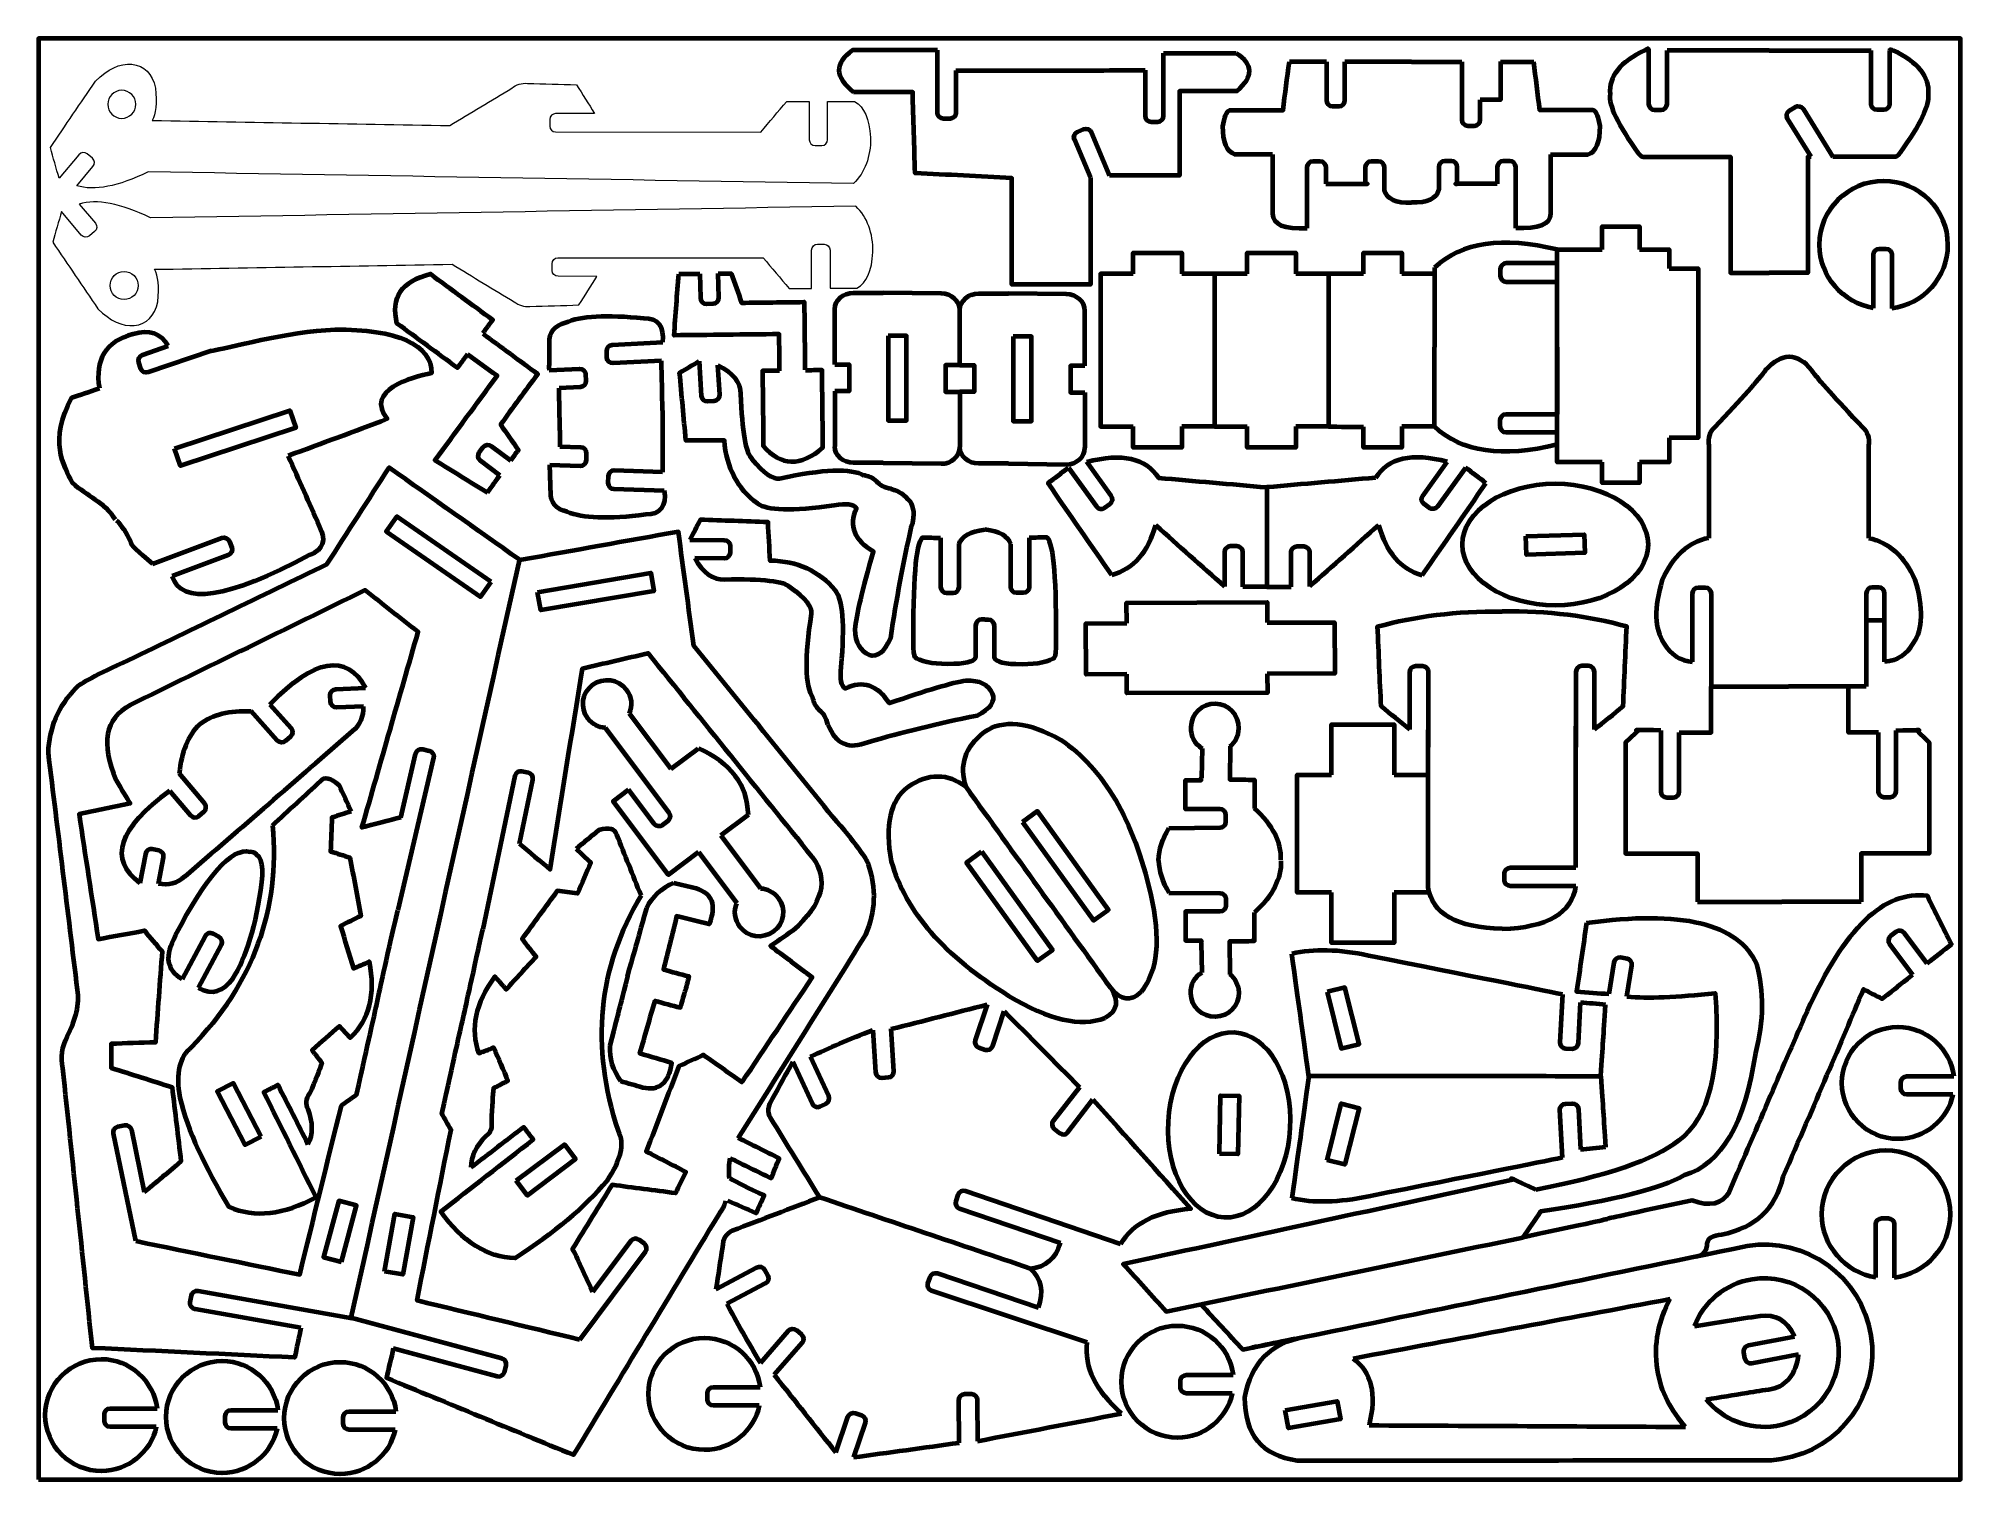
# Model space of a CAD drawing. Header units: inches. Extents: x -12 to 12, y -9 to 9.
import ezdxf

# ---------------------------------------------------------------- set-up
doc = ezdxf.new("R2010")
doc.units = ezdxf.units.IN
doc.header["$MEASUREMENT"] = 0
doc.layers.add('Layer 1', color=1, linetype='Continuous')

msp = doc.modelspace()

# ---------------------------------------------------------------- linework, layer by layer
at = {"lineweight": 70}
msp.add_lwpolyline([(-12, -9), (12, -9), (12, 9), (-12, 9), (-12, -9)], close=True, dxfattribs=at)
at = {"layer": 'Layer 1', "lineweight": 70}
for points in [[(8.058, 8.85), (8.091, 8.881), (8.106, 8.881), (8.105, 8.85)], [(2.049, 8.815), (2.351, 8.815), (2.653, 8.815), (2.955, 8.815)], [(4.083, 8.706), (3.933, 8.706), (3.778, 8.706), (3.619, 8.706)], [(5.144, 8.706), (4.822, 8.706), (4.545, 8.706), (4.313, 8.706)], [(5.144, 8.706), (5.467, 8.706), (5.542, 8.706), (5.773, 8.706)], [(6.257, 8.706), (6.407, 8.706), (6.51, 8.706), (6.67, 8.706)], [(9.609, 8.85), (8.938, 8.85), (8.513, 8.85), (8.335, 8.85)], [(9.609, 8.85), (10.28, 8.85), (10.705, 8.85), (10.883, 8.85)], [(11.113, 8.85), (11.116, 8.866), (11.132, 8.866), (11.16, 8.85)], [(11.16, 7.523), (10.917, 7.523), (10.649, 7.523), (10.405, 7.523)], [(4.073, 7.184), (4.495, 7.184), (4.661, 7.184), (4.572, 7.184)], [(6.216, 7.184), (5.794, 7.184), (5.627, 7.184), (5.716, 7.184)], [(6.964, 6.362), (6.281, 6.53), (5.77, 6.455), (5.43, 6.137)], [(-4.005, 6.058), (-3.841, 6.06), (-3.905, 6.059), (-3.741, 6.061)], [(2.685, 6.06), (2.549, 6.06), (2.413, 6.06), (2.277, 6.06)], [(3.092, 6.06), (3.092, 6.06), (2.685, 6.06), (2.685, 6.06)], [(4.107, 6.06), (3.971, 6.06), (3.836, 6.06), (3.7, 6.06)], [(4.547, 6.06), (4.547, 6.06), (4.107, 6.06), (4.107, 6.06)], [(5.43, 6.06), (5.294, 6.06), (5.158, 6.06), (5.023, 6.06)], [(5.43, 6.137), (5.43, 6.137), (5.43, 5.144), (5.43, 5.144)], [(5.43, 4.152), (5.43, 4.152), (5.43, 5.144), (5.43, 5.144)], [(6.964, 5.144), (6.964, 5.144), (6.964, 4.308), (6.964, 4.308)], [(-4.208, 4.353), (-4.212, 4.56), (-4.216, 4.767), (-4.22, 4.974)], [(-5.493, 4.266), (-5.495, 4.389), (-5.496, 4.507), (-5.498, 4.631)], [(-2.057, 4.595), (-2.057, 4.365), (-2.057, 4.135), (-2.057, 3.905)], [(-0.495, 4.586), (-0.495, 4.356), (-0.495, 4.126), (-0.495, 3.895)], [(1.067, 4.577), (1.067, 4.347), (1.067, 4.116), (1.067, 3.886)], [(-4.208, 4.353), (-4.208, 4.145), (-4.206, 3.79), (-4.206, 3.583)], [(-5.493, 4.266), (-5.492, 4.142), (-5.491, 4.024), (-5.491, 3.9)], [(2.685, 4.152), (2.82, 4.152), (2.956, 4.152), (3.092, 4.152)], [(4.107, 4.152), (4.243, 4.152), (4.408, 4.148), (4.544, 4.148)], [(5.43, 4.152), (5.43, 4.152), (5.023, 4.152), (5.023, 4.152)], [(6.964, 3.927), (6.281, 3.759), (5.77, 3.834), (5.43, 4.152)], [(8.855, 3.912), (8.855, 3.266), (8.855, 3.405), (8.855, 2.759)], [(10.851, 3.912), (10.851, 3.266), (10.851, 3.405), (10.851, 2.759)], [(5.59, 3.712), (5.148, 3.826), (4.85, 3.76), (4.696, 3.512)], [(6.074, 3.446), (5.99, 3.51), (5.905, 3.574), (5.82, 3.638)], [(-6.394, 3.33), (-6.297, 3.463), (-6.334, 3.411), (-6.237, 3.543)], [(4.696, 3.512), (4.244, 3.473), (3.792, 3.433), (3.34, 3.394)], [(5.278, 2.296), (5.544, 2.679), (5.809, 3.062), (6.074, 3.446)], [(1.947, 2.922), (1.854, 2.581), (1.672, 2.372), (1.402, 2.296)], [(1.947, 2.922), (2.234, 2.667), (2.521, 2.411), (2.809, 2.156)], [(4.733, 2.922), (4.446, 2.667), (4.159, 2.411), (3.871, 2.156)], [(4.733, 2.922), (4.826, 2.581), (5.008, 2.372), (5.278, 2.296)], [(-0.505, 2.685), (-0.474, 2.783), (-0.367, 2.843), (-0.183, 2.865)], [(0.14, 2.685), (0.109, 2.783), (0.001, 2.843), (-0.183, 2.865)], [(3.34, 2.149), (3.44, 2.149), (3.541, 2.149), (3.641, 2.149)], [(10.822, 1.736), (10.822, 1.736), (11.052, 1.736), (11.052, 1.736)], [(-9.11, 0.682), (-8.554, 1.257), (-8.156, 1.326), (-7.915, 0.889)], [(5.354, -1.605), (5.354, 0.146), (5.354, 0.73), (5.354, 0.146)], [(7.198, -1.357), (7.198, 0.394), (7.198, 0.73), (7.198, 0.146)], [(8.884, 0.904), (9.53, 0.904), (9.207, 0.904), (9.853, 0.904)], [(10.822, 0.904), (10.176, 0.904), (10.499, 0.904), (9.853, 0.904)], [(-9.986, 0.433), (-9.825, 0.558), (-9.614, 0.61), (-9.343, 0.598)], [(-4.624, 0.57), (-4.624, 0.57), (-4.103, -0.124), (-4.103, -0.124)], [(-9.987, 0.432), (-10.133, 0.292), (-10.215, 0.09), (-10.241, -0.181)], [(-4.103, -0.124), (-4.103, -0.124), (-3.763, 0.131), (-3.763, 0.131)], [(-3.136, -0.698), (-3.147, -0.323), (-3.355, -0.046), (-3.76, 0.133)], [(2.531, 0.133), (2.531, 0.133), (2.521, -0.234), (2.521, -0.234)], [(4.927, -0.199), (4.927, -0.199), (5.354, -0.199), (5.354, -0.199)], [(-10.359, -0.398), (-11.007, -0.866), (-11.132, -1.251), (-10.734, -1.551)], [(-3.136, -0.698), (-3.136, -0.698), (-3.479, -0.955), (-3.479, -0.955)], [(3.514, -1.26), (3.52, -1.037), (3.411, -0.822), (3.186, -0.617)], [(-3.479, -0.955), (-3.479, -0.955), (-2.984, -1.616), (-2.984, -1.616)], [(1.985, -1.266), (1.991, -1.132), (2.035, -0.995), (2.116, -0.862)], [(-10.287, -2.201), (-9.901, -1.453), (-9.591, -1.105), (-9.357, -1.158)], [(-3.758, -1.165), (-3.758, -1.165), (-3.28, -1.802), (-3.28, -1.802)], [(1.985, -1.266), (1.991, -1.4), (2.035, -1.537), (2.116, -1.67)], [(3.514, -1.272), (3.52, -1.495), (3.411, -1.71), (3.186, -1.916)], [(-4.405, -1.862), (-4.334, -1.719), (-4.223, -1.614), (-4.071, -1.546)], [(5.354, -1.666), (5.354, -1.666), (4.927, -1.666), (4.927, -1.666)], [(6.276, -2.121), (5.708, -2.106), (5.401, -1.934), (5.354, -1.605)], [(6.276, -2.121), (6.844, -2.106), (7.151, -1.916), (7.198, -1.587)], [(-4.646, -2.718), (-4.485, -2.148), (-4.565, -2.433), (-4.405, -1.862)], [(8.715, -1.784), (9.066, -1.784), (9.417, -1.784), (9.769, -1.784)], [(10.761, -1.784), (10.43, -1.784), (10.1, -1.784), (9.769, -1.784)], [(-10.205, -2.749), (-10.399, -2.643), (-10.426, -2.46), (-10.287, -2.201)], [(2.531, -2.665), (2.531, -2.665), (2.521, -2.298), (2.521, -2.298)], [(3.863, -3.964), (3.77, -3.298), (3.743, -3.099), (3.65, -2.433)], [(-4.646, -2.718), (-4.792, -3.293), (-4.719, -3.006), (-4.864, -3.58)], [(1.39, -2.86), (1.496, -3.026), (1.472, -3.15), (1.318, -3.233)], [(1.39, -2.86), (1.513, -3.013), (1.639, -3.03), (1.767, -2.91)], [(-1.353, -3.372), (-0.954, -3.27), (-0.554, -3.169), (-0.154, -3.067)], [(7.567, -3.071), (7.469, -3.062), (7.351, -3.05), (7.253, -3.04)], [(7.509, -3.96), (7.535, -3.559), (7.541, -3.472), (7.567, -3.071)], [(0.059, -3.151), (0.372, -3.467), (0.685, -3.782), (0.999, -4.098)], [(-4.864, -3.58), (-4.875, -3.74), (-4.831, -3.886), (-4.733, -4.021)], [(-2.359, -3.715), (-2.13, -3.611), (-1.87, -3.501), (-1.581, -3.385)], [(3.863, -3.956), (3.77, -4.622), (3.743, -4.821), (3.65, -5.487)], [(-3.373, -5.24), (-3.375, -5.137), (-3.381, -5.068), (-3.362, -4.985)], [(7.567, -4.848), (7.469, -4.858), (7.351, -4.87), (7.253, -4.879)], [(-2.245, -5.476), (-2.609, -5.615), (-2.972, -5.754), (-3.336, -5.893)], [(-3.336, -5.893), (-3.412, -5.927), (-3.454, -5.995), (-3.46, -6.098)], [(-3.46, -6.098), (-3.487, -6.272), (-3.513, -6.446), (-3.54, -6.62)], [(0.487, -6.851), (0.559, -6.653), (0.526, -6.491), (0.387, -6.366)], [(-3.405, -6.806), (-3.285, -7.029), (-3.146, -7.274), (-2.986, -7.541)], [(4.414, -7.486), (5.735, -7.238), (7.055, -6.991), (8.376, -6.743)], [(1.525, -8.175), (1.203, -7.887), (1.059, -7.592), (1.093, -7.29)], [(4.414, -7.486), (4.645, -7.654), (4.711, -7.933), (4.614, -8.322)], [(-2.814, -7.69), (-2.558, -8.013), (-2.301, -8.336), (-2.045, -8.66)], [(-0.276, -8.519), (0.325, -8.404), (0.925, -8.29), (1.525, -8.175)], [(4.614, -8.322), (5.932, -8.328), (7.249, -8.335), (8.567, -8.341)], [(-1.825, -8.722), (-1.385, -8.661), (-0.944, -8.601), (-0.504, -8.54)]]:
    msp.add_open_spline(points, degree=3, dxfattribs=at)
at = {"layer": 'Layer 1', "lineweight": 9}
for points, knots in [([(-11.742, 7.254), (-11.776, 7.374), (-11.817, 7.515), (-11.851, 7.636), (-11.851, 7.636), (-11.663, 7.913), (-11.475, 8.191), (-11.287, 8.468), (-11.287, 8.468), (-11.134, 8.62), (-10.983, 8.69), (-10.834, 8.679), (-10.834, 8.679), (-10.677, 8.66), (-10.579, 8.561), (-10.539, 8.38), (-10.539, 8.38), (-10.521, 8.191), (-10.534, 8.056), (-10.58, 7.975), (-10.58, 7.975), (-9.342, 7.954), (-8.103, 7.933), (-6.865, 7.912), (-6.865, 7.912), (-6.606, 8.068), (-6.347, 8.224), (-6.088, 8.38), (-6.088, 8.38), (-6.035, 8.424), (-5.97, 8.444), (-5.892, 8.439), (-5.892, 8.439), (-5.688, 8.433), (-5.485, 8.427), (-5.281, 8.421), (-5.281, 8.421), (-5.206, 8.301), (-5.131, 8.182), (-5.056, 8.063)], [0, 0, 0, 0, 0.1, 0.1, 0.1, 0.1, 0.2, 0.2, 0.2, 0.2, 0.3, 0.3, 0.3, 0.3, 0.4, 0.4, 0.4, 0.4, 0.5, 0.5, 0.5, 0.5, 0.6, 0.6, 0.6, 0.6, 0.7, 0.7, 0.7, 0.7, 0.8, 0.8, 0.8, 0.8, 0.9, 0.9, 0.9, 0.9, 1, 1, 1, 1]), ([(-2.146, 8.211), (-1.989, 8.211), (-1.868, 8.211), (-1.809, 8.211), (-1.809, 8.211), (-1.689, 8.144), (-1.623, 7.994), (-1.61, 7.761), (-1.61, 7.761), (-1.608, 7.52), (-1.679, 7.329), (-1.824, 7.186), (-1.824, 7.186), (-4.759, 7.235), (-7.694, 7.284), (-10.628, 7.333), (-10.628, 7.333), (-11.005, 7.15), (-11.305, 7.093), (-11.52, 7.161)], [0, 0, 0, 0, 0.2, 0.2, 0.2, 0.2, 0.4, 0.4, 0.4, 0.4, 0.6, 0.6, 0.6, 0.6, 0.8, 0.8, 0.8, 0.8, 1, 1, 1, 1]), ([(-10.959, 8.352), (-10.863, 8.352), (-10.784, 8.274), (-10.784, 8.177), (-10.784, 8.177), (-10.784, 8.081), (-10.863, 8.002), (-10.959, 8.002), (-10.959, 8.002), (-11.056, 8.002), (-11.134, 8.081), (-11.134, 8.177), (-11.134, 8.177), (-11.134, 8.274), (-11.056, 8.352), (-10.959, 8.352)], [0, 0, 0, 0, 0.25, 0.25, 0.25, 0.25, 0.5, 0.5, 0.5, 0.5, 0.75, 0.75, 0.75, 0.75, 1, 1, 1, 1]), ([(-2.981, 7.831), (-2.873, 7.959), (-2.765, 8.086), (-2.657, 8.214), (-2.657, 8.214), (-2.567, 8.214), (-2.465, 8.214), (-2.376, 8.214)], [0, 0, 0, 0, 0.5, 0.5, 0.5, 0.5, 1, 1, 1, 1]), ([(-2.376, 8.214), (-2.376, 8.214), (-2.376, 7.735), (-2.376, 7.735), (-2.376, 7.735), (-2.376, 7.695), (-2.343, 7.661), (-2.302, 7.661), (-2.302, 7.661), (-2.302, 7.661), (-2.219, 7.661), (-2.219, 7.661), (-2.219, 7.661), (-2.179, 7.661), (-2.146, 7.695), (-2.146, 7.735), (-2.146, 7.735), (-2.146, 7.735), (-2.146, 8.211), (-2.146, 8.211)], [0, 0, 0, 0, 0.2, 0.2, 0.2, 0.2, 0.4, 0.4, 0.4, 0.4, 0.6, 0.6, 0.6, 0.6, 0.8, 0.8, 0.8, 0.8, 1, 1, 1, 1]), ([(-5.056, 8.063), (-5.056, 8.063), (-5.542, 8.062), (-5.542, 8.062), (-5.542, 8.062), (-5.582, 8.061), (-5.615, 8.029), (-5.616, 7.989), (-5.616, 7.989), (-5.616, 7.989), (-5.616, 7.905), (-5.616, 7.905), (-5.616, 7.905), (-5.617, 7.865), (-5.584, 7.832), (-5.543, 7.832), (-5.543, 7.832), (-5.543, 7.832), (-2.981, 7.831), (-2.981, 7.831)], [0, 0, 0, 0, 0.2, 0.2, 0.2, 0.2, 0.4, 0.4, 0.4, 0.4, 0.6, 0.6, 0.6, 0.6, 0.8, 0.8, 0.8, 0.8, 1, 1, 1, 1]), ([(-11.52, 7.161), (-11.52, 7.161), (-11.319, 7.4), (-11.319, 7.4), (-11.319, 7.4), (-11.292, 7.431), (-11.296, 7.478), (-11.327, 7.504), (-11.327, 7.504), (-11.327, 7.504), (-11.391, 7.557), (-11.391, 7.557), (-11.391, 7.557), (-11.422, 7.583), (-11.468, 7.579), (-11.495, 7.548), (-11.495, 7.548), (-11.495, 7.548), (-11.742, 7.254), (-11.742, 7.254)], [0, 0, 0, 0, 0.2, 0.2, 0.2, 0.2, 0.4, 0.4, 0.4, 0.4, 0.6, 0.6, 0.6, 0.6, 0.8, 0.8, 0.8, 0.8, 1, 1, 1, 1]), ([(-2.116, 5.881), (-1.959, 5.881), (-1.839, 5.881), (-1.78, 5.881), (-1.78, 5.881), (-1.659, 5.947), (-1.593, 6.097), (-1.581, 6.33), (-1.581, 6.33), (-1.578, 6.571), (-1.649, 6.763), (-1.794, 6.905), (-1.794, 6.905), (-4.729, 6.856), (-7.664, 6.807), (-10.599, 6.758), (-10.599, 6.758), (-10.975, 6.941), (-11.275, 6.998), (-11.49, 6.931)], [0, 0, 0, 0, 0.2, 0.2, 0.2, 0.2, 0.4, 0.4, 0.4, 0.4, 0.6, 0.6, 0.6, 0.6, 0.8, 0.8, 0.8, 0.8, 1, 1, 1, 1]), ([(-11.712, 6.837), (-11.747, 6.717), (-11.787, 6.576), (-11.821, 6.455), (-11.821, 6.455), (-11.633, 6.178), (-11.446, 5.9), (-11.258, 5.623), (-11.258, 5.623), (-11.104, 5.472), (-10.953, 5.402), (-10.804, 5.413), (-10.804, 5.413), (-10.647, 5.431), (-10.549, 5.531), (-10.51, 5.711), (-10.51, 5.711), (-10.491, 5.9), (-10.505, 6.035), (-10.55, 6.116), (-10.55, 6.116), (-9.312, 6.137), (-8.074, 6.158), (-6.836, 6.179), (-6.836, 6.179), (-6.576, 6.023), (-6.317, 5.867), (-6.058, 5.711), (-6.058, 5.711), (-6.005, 5.667), (-5.94, 5.647), (-5.863, 5.652), (-5.863, 5.652), (-5.659, 5.658), (-5.455, 5.664), (-5.251, 5.671), (-5.251, 5.671), (-5.176, 5.79), (-5.101, 5.909), (-5.026, 6.028)], [0, 0, 0, 0, 0.1, 0.1, 0.1, 0.1, 0.2, 0.2, 0.2, 0.2, 0.3, 0.3, 0.3, 0.3, 0.4, 0.4, 0.4, 0.4, 0.5, 0.5, 0.5, 0.5, 0.6, 0.6, 0.6, 0.6, 0.7, 0.7, 0.7, 0.7, 0.8, 0.8, 0.8, 0.8, 0.9, 0.9, 0.9, 0.9, 1, 1, 1, 1]), ([(-11.49, 6.931), (-11.49, 6.931), (-11.289, 6.691), (-11.289, 6.691), (-11.289, 6.691), (-11.263, 6.66), (-11.267, 6.613), (-11.298, 6.587), (-11.298, 6.587), (-11.298, 6.587), (-11.361, 6.534), (-11.361, 6.534), (-11.361, 6.534), (-11.392, 6.508), (-11.439, 6.512), (-11.465, 6.543), (-11.465, 6.543), (-11.465, 6.543), (-11.712, 6.837), (-11.712, 6.837)], [0, 0, 0, 0, 0.2, 0.2, 0.2, 0.2, 0.4, 0.4, 0.4, 0.4, 0.6, 0.6, 0.6, 0.6, 0.8, 0.8, 0.8, 0.8, 1, 1, 1, 1]), ([(-5.026, 6.028), (-5.026, 6.028), (-5.512, 6.03), (-5.512, 6.03), (-5.512, 6.03), (-5.552, 6.03), (-5.586, 6.062), (-5.586, 6.102), (-5.586, 6.102), (-5.586, 6.102), (-5.587, 6.186), (-5.587, 6.186), (-5.587, 6.186), (-5.587, 6.226), (-5.554, 6.26), (-5.513, 6.26), (-5.513, 6.26), (-5.513, 6.26), (-2.952, 6.26), (-2.952, 6.26)], [0, 0, 0, 0, 0.2, 0.2, 0.2, 0.2, 0.4, 0.4, 0.4, 0.4, 0.6, 0.6, 0.6, 0.6, 0.8, 0.8, 0.8, 0.8, 1, 1, 1, 1]), ([(-2.952, 6.26), (-2.843, 6.132), (-2.735, 6.005), (-2.627, 5.877), (-2.627, 5.877), (-2.538, 5.877), (-2.436, 5.877), (-2.346, 5.877)], [0, 0, 0, 0, 0.5, 0.5, 0.5, 0.5, 1, 1, 1, 1]), ([(-2.346, 5.877), (-2.346, 5.877), (-2.346, 6.356), (-2.346, 6.356), (-2.346, 6.356), (-2.346, 6.397), (-2.313, 6.43), (-2.273, 6.43), (-2.273, 6.43), (-2.273, 6.43), (-2.189, 6.43), (-2.189, 6.43), (-2.189, 6.43), (-2.149, 6.43), (-2.116, 6.396), (-2.116, 6.356), (-2.116, 6.356), (-2.116, 6.356), (-2.116, 5.881), (-2.116, 5.881)], [0, 0, 0, 0, 0.2, 0.2, 0.2, 0.2, 0.4, 0.4, 0.4, 0.4, 0.6, 0.6, 0.6, 0.6, 0.8, 0.8, 0.8, 0.8, 1, 1, 1, 1]), ([(-10.93, 5.739), (-10.833, 5.739), (-10.755, 5.817), (-10.755, 5.914), (-10.755, 5.914), (-10.755, 6.01), (-10.833, 6.089), (-10.93, 6.089), (-10.93, 6.089), (-11.026, 6.089), (-11.105, 6.01), (-11.105, 5.914), (-11.105, 5.914), (-11.105, 5.817), (-11.026, 5.739), (-10.93, 5.739)], [0, 0, 0, 0, 0.25, 0.25, 0.25, 0.25, 0.5, 0.5, 0.5, 0.5, 0.75, 0.75, 0.75, 0.75, 1, 1, 1, 1])]:
    msp.add_open_spline(points, degree=3, knots=knots, dxfattribs=at)
at = {"layer": 'Layer 1', "lineweight": 70}
for points, knots in [([(-0.774, 8.852), (-1.128, 8.852), (-1.482, 8.852), (-1.835, 8.852), (-1.835, 8.852), (-2.066, 8.692), (-2.061, 8.518), (-1.821, 8.329)], [0, 0, 0, 0, 0.5, 0.5, 0.5, 0.5, 1, 1, 1, 1]), ([(-0.544, 8.598), (-0.544, 8.598), (-0.544, 8.07), (-0.544, 8.07), (-0.544, 8.07), (-0.544, 8.029), (-0.578, 7.996), (-0.618, 7.997), (-0.618, 7.997), (-0.618, 7.997), (-0.701, 7.997), (-0.701, 7.997), (-0.701, 7.997), (-0.742, 7.997), (-0.774, 8.031), (-0.774, 8.071), (-0.774, 8.071), (-0.774, 8.071), (-0.774, 8.852), (-0.774, 8.852)], [0, 0, 0, 0, 0.2, 0.2, 0.2, 0.2, 0.4, 0.4, 0.4, 0.4, 0.6, 0.6, 0.6, 0.6, 0.8, 0.8, 0.8, 0.8, 1, 1, 1, 1]), ([(2.955, 8.815), (3.169, 8.677), (3.171, 8.52), (2.963, 8.343), (2.963, 8.343), (2.724, 8.343), (2.486, 8.343), (2.248, 8.343), (2.248, 8.343), (2.248, 7.992), (2.248, 7.641), (2.248, 7.289), (2.248, 7.289), (1.975, 7.289), (1.646, 7.29), (1.373, 7.29)], [0, 0, 0, 0, 0.25, 0.25, 0.25, 0.25, 0.5, 0.5, 0.5, 0.5, 0.75, 0.75, 0.75, 0.75, 1, 1, 1, 1]), ([(1.819, 8.602), (1.819, 8.602), (1.819, 8.033), (1.819, 8.033), (1.819, 8.033), (1.819, 7.992), (1.852, 7.959), (1.893, 7.96), (1.893, 7.96), (1.893, 7.96), (1.976, 7.96), (1.976, 7.96), (1.976, 7.96), (2.016, 7.961), (2.049, 7.994), (2.049, 8.035), (2.049, 8.035), (2.049, 8.035), (2.049, 8.815), (2.049, 8.815)], [0, 0, 0, 0, 0.2, 0.2, 0.2, 0.2, 0.4, 0.4, 0.4, 0.4, 0.6, 0.6, 0.6, 0.6, 0.8, 0.8, 0.8, 0.8, 1, 1, 1, 1]), ([(3.408, 7.549), (3.252, 7.549), (3.096, 7.549), (2.94, 7.549), (2.94, 7.549), (2.839, 7.589), (2.788, 7.706), (2.789, 7.903), (2.789, 7.903), (2.805, 8.017), (2.834, 8.085), (2.874, 8.106), (2.874, 8.106), (3.096, 8.106), (3.319, 8.106), (3.541, 8.106), (3.541, 8.106), (3.567, 8.306), (3.593, 8.506), (3.619, 8.706)], [0, 0, 0, 0, 0.2, 0.2, 0.2, 0.2, 0.4, 0.4, 0.4, 0.4, 0.6, 0.6, 0.6, 0.6, 0.8, 0.8, 0.8, 0.8, 1, 1, 1, 1]), ([(4.083, 8.706), (4.083, 8.706), (4.083, 8.227), (4.083, 8.227), (4.083, 8.227), (4.083, 8.187), (4.116, 8.154), (4.157, 8.154), (4.157, 8.154), (4.157, 8.154), (4.24, 8.154), (4.24, 8.154), (4.24, 8.154), (4.28, 8.154), (4.313, 8.187), (4.313, 8.227), (4.313, 8.227), (4.313, 8.227), (4.313, 8.706), (4.313, 8.706)], [0, 0, 0, 0, 0.2, 0.2, 0.2, 0.2, 0.4, 0.4, 0.4, 0.4, 0.6, 0.6, 0.6, 0.6, 0.8, 0.8, 0.8, 0.8, 1, 1, 1, 1]), ([(5.773, 8.706), (5.773, 8.706), (5.773, 7.984), (5.773, 7.984), (5.773, 7.984), (5.773, 7.944), (5.807, 7.91), (5.847, 7.91), (5.847, 7.91), (5.847, 7.91), (5.93, 7.91), (5.93, 7.91), (5.93, 7.91), (5.97, 7.91), (6.003, 7.944), (6.003, 7.984), (6.003, 7.984), (6.003, 7.984), (6.003, 8.233), (6.003, 8.233)], [0, 0, 0, 0, 0.2, 0.2, 0.2, 0.2, 0.4, 0.4, 0.4, 0.4, 0.6, 0.6, 0.6, 0.6, 0.8, 0.8, 0.8, 0.8, 1, 1, 1, 1]), ([(6.257, 8.712), (6.257, 8.712), (6.257, 8.233), (6.257, 8.233), (6.257, 8.233), (6.126, 8.233), (6.134, 8.233), (6.003, 8.233)], [0, 0, 0, 0, 0.5, 0.5, 0.5, 0.5, 1, 1, 1, 1]), ([(6.88, 7.549), (7.036, 7.549), (7.192, 7.549), (7.348, 7.549), (7.348, 7.549), (7.45, 7.589), (7.5, 7.706), (7.499, 7.903), (7.499, 7.903), (7.483, 8.017), (7.455, 8.085), (7.414, 8.106), (7.414, 8.106), (7.192, 8.106), (6.969, 8.106), (6.747, 8.106), (6.747, 8.106), (6.721, 8.306), (6.696, 8.506), (6.67, 8.706)], [0, 0, 0, 0, 0.2, 0.2, 0.2, 0.2, 0.4, 0.4, 0.4, 0.4, 0.6, 0.6, 0.6, 0.6, 0.8, 0.8, 0.8, 0.8, 1, 1, 1, 1]), ([(8.058, 8.85), (7.75, 8.707), (7.606, 8.525), (7.623, 8.304), (7.623, 8.304), (7.603, 8.167), (7.721, 7.921), (7.976, 7.567), (7.976, 7.567), (7.999, 7.533), (8.026, 7.518), (8.058, 7.523)], [0, 0, 0, 0, 0.333333, 0.333333, 0.333333, 0.333333, 0.666667, 0.666667, 0.666667, 0.666667, 1, 1, 1, 1]), ([(8.105, 8.85), (8.105, 8.85), (8.105, 8.181), (8.105, 8.181), (8.105, 8.181), (8.105, 8.14), (8.138, 8.107), (8.178, 8.107), (8.178, 8.107), (8.178, 8.107), (8.261, 8.107), (8.261, 8.107), (8.261, 8.107), (8.302, 8.107), (8.335, 8.14), (8.335, 8.181), (8.335, 8.181), (8.335, 8.181), (8.335, 8.85), (8.335, 8.85)], [0, 0, 0, 0, 0.2, 0.2, 0.2, 0.2, 0.4, 0.4, 0.4, 0.4, 0.6, 0.6, 0.6, 0.6, 0.8, 0.8, 0.8, 0.8, 1, 1, 1, 1]), ([(11.113, 8.85), (11.113, 8.85), (11.113, 8.181), (11.113, 8.181), (11.113, 8.181), (11.113, 8.14), (11.08, 8.107), (11.04, 8.107), (11.04, 8.107), (11.04, 8.107), (10.957, 8.107), (10.957, 8.107), (10.957, 8.107), (10.916, 8.107), (10.883, 8.14), (10.883, 8.181), (10.883, 8.181), (10.883, 8.181), (10.883, 8.85), (10.883, 8.85)], [0, 0, 0, 0, 0.2, 0.2, 0.2, 0.2, 0.4, 0.4, 0.4, 0.4, 0.6, 0.6, 0.6, 0.6, 0.8, 0.8, 0.8, 0.8, 1, 1, 1, 1]), ([(11.16, 8.85), (11.467, 8.707), (11.612, 8.525), (11.595, 8.304), (11.595, 8.304), (11.615, 8.167), (11.497, 7.921), (11.241, 7.567), (11.241, 7.567), (11.219, 7.533), (11.192, 7.518), (11.16, 7.523)], [0, 0, 0, 0, 0.333333, 0.333333, 0.333333, 0.333333, 0.666667, 0.666667, 0.666667, 0.666667, 1, 1, 1, 1]), ([(-0.544, 8.598), (-0.149, 8.598), (0.244, 8.599), (0.637, 8.6), (0.637, 8.6), (1.03, 8.601), (1.423, 8.602), (1.819, 8.602)], [0, 0, 0, 0, 0.5, 0.5, 0.5, 0.5, 1, 1, 1, 1]), ([(1.135, 7.264), (1.135, 6.829), (1.135, 6.361), (1.135, 5.926), (1.135, 5.926), (0.808, 5.926), (0.481, 5.926), (0.155, 5.926), (0.155, 5.926), (0.155, 6.368), (0.155, 6.81), (0.155, 7.253), (0.155, 7.253), (-0.248, 7.275), (-0.651, 7.297), (-1.054, 7.319), (-1.054, 7.319), (-1.064, 7.655), (-1.074, 7.992), (-1.084, 8.329), (-1.084, 8.329), (-1.329, 8.329), (-1.575, 8.329), (-1.821, 8.329)], [0, 0, 0, 0, 0.166667, 0.166667, 0.166667, 0.166667, 0.333333, 0.333333, 0.333333, 0.333333, 0.5, 0.5, 0.5, 0.5, 0.666667, 0.666667, 0.666667, 0.666667, 0.833333, 0.833333, 0.833333, 0.833333, 1, 1, 1, 1]), ([(10.135, 7.523), (10.135, 7.523), (9.841, 7.997), (9.841, 7.997), (9.841, 7.997), (9.82, 8.031), (9.83, 8.077), (9.865, 8.098), (9.865, 8.098), (9.865, 8.098), (9.935, 8.142), (9.935, 8.142), (9.935, 8.142), (9.97, 8.163), (10.015, 8.152), (10.037, 8.118), (10.037, 8.118), (10.037, 8.118), (10.405, 7.523), (10.405, 7.523)], [0, 0, 0, 0, 0.2, 0.2, 0.2, 0.2, 0.4, 0.4, 0.4, 0.4, 0.6, 0.6, 0.6, 0.6, 0.8, 0.8, 0.8, 0.8, 1, 1, 1, 1]), ([(1.135, 7.264), (1.135, 7.264), (0.935, 7.737), (0.935, 7.737), (0.935, 7.737), (0.919, 7.774), (0.937, 7.818), (0.974, 7.833), (0.974, 7.833), (0.974, 7.833), (1.05, 7.866), (1.05, 7.866), (1.05, 7.866), (1.088, 7.881), (1.131, 7.864), (1.147, 7.826), (1.147, 7.826), (1.147, 7.826), (1.373, 7.29), (1.373, 7.29)], [0, 0, 0, 0, 0.2, 0.2, 0.2, 0.2, 0.4, 0.4, 0.4, 0.4, 0.6, 0.6, 0.6, 0.6, 0.8, 0.8, 0.8, 0.8, 1, 1, 1, 1]), ([(3.408, 7.549), (3.408, 7.302), (3.408, 7.055), (3.408, 6.809), (3.408, 6.809), (3.411, 6.676), (3.556, 6.617), (3.843, 6.632)], [0, 0, 0, 0, 0.5, 0.5, 0.5, 0.5, 1, 1, 1, 1]), ([(3.843, 6.632), (3.843, 6.632), (3.843, 7.395), (3.843, 7.395), (3.843, 7.395), (3.843, 7.435), (3.876, 7.468), (3.916, 7.468), (3.916, 7.468), (3.916, 7.468), (3.999, 7.468), (3.999, 7.468), (3.999, 7.468), (4.04, 7.468), (4.073, 7.435), (4.073, 7.395), (4.073, 7.395), (4.073, 7.395), (4.073, 7.184), (4.073, 7.184)], [0, 0, 0, 0, 0.2, 0.2, 0.2, 0.2, 0.4, 0.4, 0.4, 0.4, 0.6, 0.6, 0.6, 0.6, 0.8, 0.8, 0.8, 0.8, 1, 1, 1, 1]), ([(4.572, 7.184), (4.572, 7.184), (4.572, 7.395), (4.572, 7.395), (4.572, 7.395), (4.572, 7.435), (4.605, 7.468), (4.646, 7.468), (4.646, 7.468), (4.646, 7.468), (4.729, 7.468), (4.729, 7.468), (4.729, 7.468), (4.769, 7.468), (4.802, 7.435), (4.802, 7.395), (4.802, 7.395), (4.802, 7.395), (4.802, 7.107), (4.802, 7.107), (4.802, 7.107), (4.835, 6.998), (4.949, 6.945), (5.144, 6.949)], [0, 0, 0, 0, 0.166667, 0.166667, 0.166667, 0.166667, 0.333333, 0.333333, 0.333333, 0.333333, 0.5, 0.5, 0.5, 0.5, 0.666667, 0.666667, 0.666667, 0.666667, 0.833333, 0.833333, 0.833333, 0.833333, 1, 1, 1, 1]), ([(5.716, 7.184), (5.716, 7.184), (5.716, 7.395), (5.716, 7.395), (5.716, 7.395), (5.716, 7.435), (5.683, 7.468), (5.643, 7.468), (5.643, 7.468), (5.643, 7.468), (5.559, 7.468), (5.559, 7.468), (5.559, 7.468), (5.519, 7.468), (5.486, 7.435), (5.486, 7.395), (5.486, 7.395), (5.486, 7.395), (5.486, 7.107), (5.486, 7.107), (5.486, 7.107), (5.454, 6.998), (5.34, 6.945), (5.144, 6.949)], [0, 0, 0, 0, 0.166667, 0.166667, 0.166667, 0.166667, 0.333333, 0.333333, 0.333333, 0.333333, 0.5, 0.5, 0.5, 0.5, 0.666667, 0.666667, 0.666667, 0.666667, 0.833333, 0.833333, 0.833333, 0.833333, 1, 1, 1, 1]), ([(6.446, 6.632), (6.446, 6.632), (6.446, 7.395), (6.446, 7.395), (6.446, 7.395), (6.446, 7.435), (6.413, 7.468), (6.372, 7.468), (6.372, 7.468), (6.372, 7.468), (6.289, 7.468), (6.289, 7.468), (6.289, 7.468), (6.249, 7.468), (6.216, 7.435), (6.216, 7.395), (6.216, 7.395), (6.216, 7.395), (6.216, 7.184), (6.216, 7.184)], [0, 0, 0, 0, 0.2, 0.2, 0.2, 0.2, 0.4, 0.4, 0.4, 0.4, 0.6, 0.6, 0.6, 0.6, 0.8, 0.8, 0.8, 0.8, 1, 1, 1, 1]), ([(6.88, 7.549), (6.88, 7.302), (6.88, 7.055), (6.88, 6.809), (6.88, 6.809), (6.877, 6.676), (6.732, 6.617), (6.446, 6.632)], [0, 0, 0, 0, 0.5, 0.5, 0.5, 0.5, 1, 1, 1, 1]), ([(8.058, 7.523), (8.414, 7.523), (8.77, 7.523), (9.126, 7.523), (9.126, 7.523), (9.126, 7.039), (9.126, 6.555), (9.126, 6.071), (9.126, 6.071), (9.287, 6.071), (9.448, 6.071), (9.609, 6.071)], [0, 0, 0, 0, 0.333333, 0.333333, 0.333333, 0.333333, 0.666667, 0.666667, 0.666667, 0.666667, 1, 1, 1, 1]), ([(10.133, 7.523), (10.12, 7.523), (10.106, 7.523), (10.092, 7.523), (10.092, 7.523), (10.092, 7.039), (10.092, 6.555), (10.092, 6.071), (10.092, 6.071), (9.931, 6.071), (9.77, 6.071), (9.609, 6.071)], [0, 0, 0, 0, 0.333333, 0.333333, 0.333333, 0.333333, 0.666667, 0.666667, 0.666667, 0.666667, 1, 1, 1, 1]), ([(10.912, 5.632), (10.533, 5.695), (10.239, 6.025), (10.239, 6.422), (10.239, 6.422), (10.239, 6.864), (10.597, 7.222), (11.039, 7.222), (11.039, 7.222), (11.481, 7.222), (11.839, 6.864), (11.839, 6.422), (11.839, 6.422), (11.839, 6.015), (11.535, 5.678), (11.142, 5.628)], [0, 0, 0, 0, 0.25, 0.25, 0.25, 0.25, 0.5, 0.5, 0.5, 0.5, 0.75, 0.75, 0.75, 0.75, 1, 1, 1, 1]), ([(7.526, 6.362), (7.526, 6.362), (7.526, 6.65), (7.526, 6.65), (7.526, 6.65), (7.526, 6.65), (7.99, 6.65), (7.99, 6.65), (7.99, 6.65), (7.99, 6.65), (7.99, 6.362), (7.99, 6.362)], [0, 0, 0, 0, 0.333333, 0.333333, 0.333333, 0.333333, 0.666667, 0.666667, 0.666667, 0.666667, 1, 1, 1, 1]), ([(1.669, 6.06), (1.669, 6.06), (1.669, 6.323), (1.669, 6.323), (1.669, 6.323), (1.669, 6.323), (2.277, 6.323), (2.277, 6.323), (2.277, 6.323), (2.277, 6.323), (2.277, 6.06), (2.277, 6.06)], [0, 0, 0, 0, 0.333333, 0.333333, 0.333333, 0.333333, 0.666667, 0.666667, 0.666667, 0.666667, 1, 1, 1, 1]), ([(3.092, 6.06), (3.092, 6.06), (3.092, 6.323), (3.092, 6.323), (3.092, 6.323), (3.092, 6.323), (3.7, 6.323), (3.7, 6.323), (3.7, 6.323), (3.7, 6.323), (3.7, 6.06), (3.7, 6.06)], [0, 0, 0, 0, 0.333333, 0.333333, 0.333333, 0.333333, 0.666667, 0.666667, 0.666667, 0.666667, 1, 1, 1, 1]), ([(4.547, 6.06), (4.547, 6.06), (4.547, 6.323), (4.547, 6.323), (4.547, 6.323), (4.547, 6.323), (5.023, 6.323), (5.023, 6.323), (5.023, 6.323), (5.023, 6.323), (5.023, 6.06), (5.023, 6.06)], [0, 0, 0, 0, 0.333333, 0.333333, 0.333333, 0.333333, 0.666667, 0.666667, 0.666667, 0.666667, 1, 1, 1, 1]), ([(7.526, 3.709), (7.526, 3.709), (6.964, 3.709), (6.964, 3.709), (6.964, 3.709), (6.964, 3.709), (6.964, 6.362), (6.964, 6.362), (6.964, 6.362), (6.964, 6.362), (7.526, 6.362), (7.526, 6.362)], [0, 0, 0, 0, 0.333333, 0.333333, 0.333333, 0.333333, 0.666667, 0.666667, 0.666667, 0.666667, 1, 1, 1, 1]), ([(7.99, 6.362), (7.99, 6.362), (8.362, 6.362), (8.362, 6.362), (8.362, 6.362), (8.362, 6.362), (8.362, 6.127), (8.362, 6.127)], [0, 0, 0, 0, 0.5, 0.5, 0.5, 0.5, 1, 1, 1, 1]), ([(10.912, 5.632), (10.912, 5.632), (10.912, 6.299), (10.912, 6.299), (10.912, 6.299), (10.912, 6.34), (10.945, 6.373), (10.985, 6.373), (10.985, 6.373), (10.985, 6.373), (11.068, 6.373), (11.068, 6.373), (11.068, 6.373), (11.109, 6.373), (11.142, 6.34), (11.142, 6.299), (11.142, 6.299), (11.142, 6.299), (11.142, 5.628), (11.142, 5.628)], [0, 0, 0, 0, 0.2, 0.2, 0.2, 0.2, 0.4, 0.4, 0.4, 0.4, 0.6, 0.6, 0.6, 0.6, 0.8, 0.8, 0.8, 0.8, 1, 1, 1, 1]), ([(-6.642, 5.058), (-6.748, 4.915), (-6.663, 5.03), (-6.769, 4.886), (-6.769, 4.886), (-7.02, 5.071), (-7.272, 5.256), (-7.523, 5.44), (-7.523, 5.44), (-7.603, 5.764), (-7.464, 5.97), (-7.106, 6.058), (-7.106, 6.058), (-6.847, 5.867), (-6.588, 5.677), (-6.328, 5.486), (-6.328, 5.486), (-6.369, 5.43), (-6.411, 5.374), (-6.452, 5.317)], [0, 0, 0, 0, 0.2, 0.2, 0.2, 0.2, 0.4, 0.4, 0.4, 0.4, 0.6, 0.6, 0.6, 0.6, 0.8, 0.8, 0.8, 0.8, 1, 1, 1, 1]), ([(-2.746, 4.849), (-2.747, 5.002), (-2.749, 5.154), (-2.751, 5.306), (-2.751, 5.306), (-3.188, 5.301), (-3.626, 5.296), (-4.063, 5.291), (-4.063, 5.291), (-4.044, 5.547), (-4.025, 5.803), (-4.005, 6.058)], [0, 0, 0, 0, 0.333333, 0.333333, 0.333333, 0.333333, 0.666667, 0.666667, 0.666667, 0.666667, 1, 1, 1, 1]), ([(-3.741, 6.061), (-3.741, 6.061), (-3.734, 5.758), (-3.734, 5.758), (-3.734, 5.758), (-3.734, 5.717), (-3.7, 5.685), (-3.659, 5.686), (-3.659, 5.686), (-3.659, 5.686), (-3.576, 5.688), (-3.576, 5.688), (-3.576, 5.688), (-3.536, 5.689), (-3.504, 5.723), (-3.505, 5.763), (-3.505, 5.763), (-3.505, 5.763), (-3.511, 6.064), (-3.511, 6.064)], [0, 0, 0, 0, 0.2, 0.2, 0.2, 0.2, 0.4, 0.4, 0.4, 0.4, 0.6, 0.6, 0.6, 0.6, 0.8, 0.8, 0.8, 0.8, 1, 1, 1, 1]), ([(-3.511, 6.064), (-3.457, 6.065), (-3.404, 6.065), (-3.35, 6.066), (-3.35, 6.066), (-3.306, 5.944), (-3.263, 5.821), (-3.22, 5.699), (-3.22, 5.699), (-2.96, 5.702), (-2.699, 5.705), (-2.439, 5.708), (-2.439, 5.708), (-2.435, 5.425), (-2.432, 5.143), (-2.429, 4.86)], [0, 0, 0, 0, 0.25, 0.25, 0.25, 0.25, 0.5, 0.5, 0.5, 0.5, 0.75, 0.75, 0.75, 0.75, 1, 1, 1, 1]), ([(1.669, 6.06), (1.669, 6.06), (1.262, 6.06), (1.262, 6.06), (1.262, 6.06), (1.262, 6.06), (1.262, 4.152), (1.262, 4.152), (1.262, 4.152), (1.398, 4.152), (1.534, 4.152), (1.669, 4.152)], [0, 0, 0, 0, 0.333333, 0.333333, 0.333333, 0.333333, 0.666667, 0.666667, 0.666667, 0.666667, 1, 1, 1, 1]), ([(2.685, 6.06), (2.685, 6.06), (2.685, 4.152), (2.685, 4.152), (2.685, 4.152), (2.685, 4.152), (2.277, 4.152), (2.277, 4.152)], [0, 0, 0, 0, 0.5, 0.5, 0.5, 0.5, 1, 1, 1, 1]), ([(4.107, 6.06), (4.107, 6.06), (4.107, 4.152), (4.107, 4.152), (4.107, 4.152), (4.107, 4.152), (3.7, 4.152), (3.7, 4.152)], [0, 0, 0, 0, 0.5, 0.5, 0.5, 0.5, 1, 1, 1, 1]), ([(6.964, 6.191), (6.964, 6.191), (6.326, 6.191), (6.326, 6.191), (6.326, 6.191), (6.286, 6.191), (6.253, 6.157), (6.253, 6.117), (6.253, 6.117), (6.253, 6.117), (6.253, 6.034), (6.253, 6.034), (6.253, 6.034), (6.253, 5.994), (6.286, 5.961), (6.326, 5.961), (6.326, 5.961), (6.326, 5.961), (6.964, 5.961), (6.964, 5.961)], [0, 0, 0, 0, 0.2, 0.2, 0.2, 0.2, 0.4, 0.4, 0.4, 0.4, 0.6, 0.6, 0.6, 0.6, 0.8, 0.8, 0.8, 0.8, 1, 1, 1, 1]), ([(8.362, 6.127), (8.362, 6.127), (8.724, 6.127), (8.724, 6.127), (8.724, 6.127), (8.724, 6.127), (8.724, 4.012), (8.724, 4.012), (8.724, 4.012), (8.724, 4.012), (8.362, 4.012), (8.362, 4.012)], [0, 0, 0, 0, 0.333333, 0.333333, 0.333333, 0.333333, 0.666667, 0.666667, 0.666667, 0.666667, 1, 1, 1, 1]), ([(-2.057, 4.927), (-2.057, 4.927), (-2.057, 5.618), (-2.057, 5.618), (-2.057, 5.618), (-2.057, 5.731), (-1.952, 5.824), (-1.822, 5.824), (-1.822, 5.824), (-1.822, 5.824), (-1.451, 5.824), (-1.451, 5.824)], [0, 0, 0, 0, 0.333333, 0.333333, 0.333333, 0.333333, 0.666667, 0.666667, 0.666667, 0.666667, 1, 1, 1, 1]), ([(-0.495, 4.918), (-0.495, 4.918), (-0.495, 5.609), (-0.495, 5.609), (-0.495, 5.609), (-0.495, 5.722), (-0.601, 5.813), (-0.73, 5.815), (-0.73, 5.815), (-0.73, 5.815), (-1.451, 5.824), (-1.451, 5.824)], [0, 0, 0, 0, 0.333333, 0.333333, 0.333333, 0.333333, 0.666667, 0.666667, 0.666667, 0.666667, 1, 1, 1, 1]), ([(-0.495, 5.609), (-0.495, 5.722), (-0.389, 5.815), (-0.26, 5.815), (-0.26, 5.815), (-0.26, 5.815), (0.111, 5.815), (0.111, 5.815)], [0, 0, 0, 0, 0.5, 0.5, 0.5, 0.5, 1, 1, 1, 1]), ([(1.067, 4.909), (1.067, 4.909), (1.067, 5.599), (1.067, 5.599), (1.067, 5.599), (1.067, 5.713), (0.962, 5.804), (0.832, 5.806), (0.832, 5.806), (0.832, 5.806), (0.111, 5.815), (0.111, 5.815)], [0, 0, 0, 0, 0.333333, 0.333333, 0.333333, 0.333333, 0.666667, 0.666667, 0.666667, 0.666667, 1, 1, 1, 1]), ([(-4.205, 5.206), (-4.18, 5.396), (-4.26, 5.508), (-4.441, 5.5), (-4.441, 5.5), (-4.907, 5.55), (-5.233, 5.532), (-5.42, 5.447), (-5.42, 5.447), (-5.562, 5.409), (-5.629, 5.326), (-5.623, 5.197), (-5.623, 5.197), (-5.622, 5.089), (-5.626, 4.962), (-5.625, 4.855)], [0, 0, 0, 0, 0.25, 0.25, 0.25, 0.25, 0.5, 0.5, 0.5, 0.5, 0.75, 0.75, 0.75, 0.75, 1, 1, 1, 1]), ([(-10.379, 5.159), (-10.468, 5.315), (-10.614, 5.364), (-10.819, 5.307), (-10.819, 5.307), (-11.16, 5.216), (-11.3, 4.991), (-11.239, 4.63)], [0, 0, 0, 0, 0.5, 0.5, 0.5, 0.5, 1, 1, 1, 1]), ([(-9.839, 5.1), (-9.644, 5.127), (-8.897, 5.341), (-8.296, 5.364), (-8.296, 5.364), (-7.531, 5.375), (-7.078, 5.169), (-7.094, 4.819), (-7.094, 4.819), (-7.341, 4.764), (-7.936, 4.61), (-7.644, 4.247), (-7.644, 4.247), (-8.063, 4.087), (-8.469, 3.937), (-8.883, 3.786)], [0, 0, 0, 0, 0.25, 0.25, 0.25, 0.25, 0.5, 0.5, 0.5, 0.5, 0.75, 0.75, 0.75, 0.75, 1, 1, 1, 1]), ([(-6.101, 3.729), (-6.069, 3.773), (-6.038, 3.815), (-6.005, 3.859), (-6.005, 3.859), (-6.08, 3.965), (-6.154, 4.072), (-6.228, 4.178), (-6.228, 4.178), (-6.074, 4.388), (-5.92, 4.598), (-5.766, 4.808), (-5.766, 4.808), (-5.993, 4.975), (-6.221, 5.142), (-6.449, 5.31)], [0, 0, 0, 0, 0.25, 0.25, 0.25, 0.25, 0.5, 0.5, 0.5, 0.5, 0.75, 0.75, 0.75, 0.75, 1, 1, 1, 1]), ([(-1.391, 5.286), (-1.391, 5.286), (-1.161, 5.286), (-1.161, 5.286), (-1.161, 5.286), (-1.161, 5.286), (-1.161, 4.228), (-1.161, 4.228), (-1.161, 4.228), (-1.161, 4.228), (-1.391, 4.228), (-1.391, 4.228), (-1.391, 4.228), (-1.391, 4.228), (-1.391, 5.286), (-1.391, 5.286)], [0, 0, 0, 0, 0.25, 0.25, 0.25, 0.25, 0.5, 0.5, 0.5, 0.5, 0.75, 0.75, 0.75, 0.75, 1, 1, 1, 1]), ([(-9.839, 5.1), (-9.839, 5.1), (-10.626, 4.83), (-10.626, 4.83), (-10.626, 4.83), (-10.664, 4.817), (-10.707, 4.837), (-10.72, 4.875), (-10.72, 4.875), (-10.72, 4.875), (-10.747, 4.954), (-10.747, 4.954), (-10.747, 4.954), (-10.76, 4.992), (-10.74, 5.034), (-10.702, 5.047), (-10.702, 5.047), (-10.702, 5.047), (-10.379, 5.159), (-10.379, 5.159)], [0, 0, 0, 0, 0.2, 0.2, 0.2, 0.2, 0.4, 0.4, 0.4, 0.4, 0.6, 0.6, 0.6, 0.6, 0.8, 0.8, 0.8, 0.8, 1, 1, 1, 1]), ([(-6.642, 5.058), (-6.52, 4.968), (-6.397, 4.878), (-6.274, 4.788), (-6.274, 4.788), (-6.533, 4.436), (-6.792, 4.083), (-7.051, 3.731), (-7.051, 3.731), (-6.832, 3.597), (-6.613, 3.464), (-6.394, 3.33)], [0, 0, 0, 0, 0.333333, 0.333333, 0.333333, 0.333333, 0.666667, 0.666667, 0.666667, 0.666667, 1, 1, 1, 1]), ([(-4.22, 4.974), (-4.22, 4.974), (-4.823, 4.942), (-4.823, 4.942), (-4.823, 4.942), (-4.864, 4.94), (-4.898, 4.971), (-4.901, 5.012), (-4.901, 5.012), (-4.901, 5.012), (-4.905, 5.095), (-4.905, 5.095), (-4.905, 5.095), (-4.907, 5.135), (-4.876, 5.17), (-4.835, 5.172), (-4.835, 5.172), (-4.835, 5.172), (-4.205, 5.206), (-4.205, 5.206)], [0, 0, 0, 0, 0.2, 0.2, 0.2, 0.2, 0.4, 0.4, 0.4, 0.4, 0.6, 0.6, 0.6, 0.6, 0.8, 0.8, 0.8, 0.8, 1, 1, 1, 1]), ([(0.171, 5.276), (0.171, 5.276), (0.401, 5.276), (0.401, 5.276), (0.401, 5.276), (0.401, 5.276), (0.401, 4.218), (0.401, 4.218), (0.401, 4.218), (0.401, 4.218), (0.171, 4.218), (0.171, 4.218), (0.171, 4.218), (0.171, 4.218), (0.171, 5.276), (0.171, 5.276)], [0, 0, 0, 0, 0.25, 0.25, 0.25, 0.25, 0.5, 0.5, 0.5, 0.5, 0.75, 0.75, 0.75, 0.75, 1, 1, 1, 1]), ([(9.562, 4.856), (9.767, 5.082), (9.96, 5.082), (10.14, 4.856), (10.14, 4.856), (10.225, 4.74), (10.437, 4.502), (10.778, 4.141), (10.778, 4.141), (10.84, 4.09), (10.864, 4.013), (10.851, 3.912)], [0, 0, 0, 0, 0.333333, 0.333333, 0.333333, 0.333333, 0.666667, 0.666667, 0.666667, 0.666667, 1, 1, 1, 1]), ([(-5.625, 4.855), (-5.625, 4.855), (-5.246, 4.875), (-5.246, 4.875), (-5.246, 4.875), (-5.205, 4.877), (-5.17, 4.846), (-5.168, 4.805), (-5.168, 4.805), (-5.168, 4.805), (-5.164, 4.722), (-5.164, 4.722), (-5.164, 4.722), (-5.162, 4.682), (-5.193, 4.647), (-5.233, 4.645), (-5.233, 4.645), (-5.233, 4.645), (-5.498, 4.631), (-5.498, 4.631)], [0, 0, 0, 0, 0.2, 0.2, 0.2, 0.2, 0.4, 0.4, 0.4, 0.4, 0.6, 0.6, 0.6, 0.6, 0.8, 0.8, 0.8, 0.8, 1, 1, 1, 1]), ([(-1.351, 3.374), (-1.104, 3.291), (-1.022, 3.128), (-1.106, 2.886), (-1.106, 2.886), (-1.204, 2.46), (-1.29, 2), (-1.363, 1.508), (-1.363, 1.508), (-1.441, 1.335), (-1.528, 1.265), (-1.625, 1.298), (-1.625, 1.298), (-1.737, 1.342), (-1.797, 1.45), (-1.803, 1.622), (-1.803, 1.622), (-1.786, 1.792), (-1.71, 2.114), (-1.574, 2.591), (-1.574, 2.591), (-1.809, 2.727), (-1.88, 2.908), (-1.787, 3.134), (-1.787, 3.134), (-1.819, 3.18), (-1.911, 3.191), (-2.064, 3.167), (-2.064, 3.167), (-2.588, 3.092), (-2.907, 3.099), (-3.021, 3.19), (-3.021, 3.19), (-3.27, 3.374), (-3.408, 3.637), (-3.435, 3.98), (-3.435, 3.98), (-3.595, 3.98), (-3.756, 3.98), (-3.916, 3.98), (-3.916, 3.98), (-3.942, 4.262), (-3.968, 4.543), (-3.994, 4.824), (-3.994, 4.824), (-3.908, 4.875), (-3.838, 4.916), (-3.752, 4.967)], [0, 0, 0, 0, 0.083333, 0.083333, 0.083333, 0.083333, 0.166667, 0.166667, 0.166667, 0.166667, 0.25, 0.25, 0.25, 0.25, 0.333333, 0.333333, 0.333333, 0.333333, 0.416667, 0.416667, 0.416667, 0.416667, 0.5, 0.5, 0.5, 0.5, 0.583333, 0.583333, 0.583333, 0.583333, 0.666667, 0.666667, 0.666667, 0.666667, 0.75, 0.75, 0.75, 0.75, 0.833333, 0.833333, 0.833333, 0.833333, 0.916667, 0.916667, 0.916667, 0.916667, 1, 1, 1, 1]), ([(-3.752, 4.967), (-3.752, 4.967), (-3.724, 4.538), (-3.724, 4.538), (-3.724, 4.538), (-3.721, 4.497), (-3.686, 4.466), (-3.646, 4.469), (-3.646, 4.469), (-3.646, 4.469), (-3.563, 4.474), (-3.563, 4.474), (-3.563, 4.474), (-3.522, 4.477), (-3.492, 4.512), (-3.494, 4.553), (-3.494, 4.553), (-3.494, 4.553), (-3.518, 4.918), (-3.518, 4.918)], [0, 0, 0, 0, 0.2, 0.2, 0.2, 0.2, 0.4, 0.4, 0.4, 0.4, 0.6, 0.6, 0.6, 0.6, 0.8, 0.8, 0.8, 0.8, 1, 1, 1, 1]), ([(-3.518, 4.918), (-3.328, 4.827), (-3.236, 4.709), (-3.233, 4.562), (-3.233, 4.562), (-3.217, 4.088), (-3.169, 3.817), (-3.091, 3.749), (-3.091, 3.749), (-2.945, 3.569), (-2.83, 3.487), (-2.747, 3.504), (-2.747, 3.504), (-2.203, 3.623), (-1.851, 3.636), (-1.692, 3.542)], [0, 0, 0, 0, 0.25, 0.25, 0.25, 0.25, 0.5, 0.5, 0.5, 0.5, 0.75, 0.75, 0.75, 0.75, 1, 1, 1, 1]), ([(-2.746, 4.849), (-2.924, 4.847), (-2.781, 4.849), (-2.959, 4.847), (-2.959, 4.847), (-2.956, 4.535), (-2.952, 4.223), (-2.949, 3.911), (-2.949, 3.911), (-2.732, 3.658), (-2.484, 3.651), (-2.204, 3.89), (-2.204, 3.89), (-2.208, 4.212), (-2.211, 4.534), (-2.215, 4.856), (-2.215, 4.856), (-2.285, 4.855), (-2.355, 4.854), (-2.424, 4.853)], [0, 0, 0, 0, 0.2, 0.2, 0.2, 0.2, 0.4, 0.4, 0.4, 0.4, 0.6, 0.6, 0.6, 0.6, 0.8, 0.8, 0.8, 0.8, 1, 1, 1, 1]), ([(-2.057, 4.927), (-2.057, 4.927), (-1.878, 4.927), (-1.878, 4.927), (-1.878, 4.927), (-1.878, 4.927), (-1.878, 4.595), (-1.878, 4.595), (-1.878, 4.595), (-1.878, 4.595), (-2.057, 4.595), (-2.057, 4.595)], [0, 0, 0, 0, 0.333333, 0.333333, 0.333333, 0.333333, 0.666667, 0.666667, 0.666667, 0.666667, 1, 1, 1, 1]), ([(-0.495, 4.918), (-0.495, 4.918), (-0.674, 4.918), (-0.674, 4.918), (-0.674, 4.918), (-0.674, 4.918), (-0.674, 4.586), (-0.674, 4.586), (-0.674, 4.586), (-0.674, 4.586), (-0.495, 4.586), (-0.495, 4.586)], [0, 0, 0, 0, 0.333333, 0.333333, 0.333333, 0.333333, 0.666667, 0.666667, 0.666667, 0.666667, 1, 1, 1, 1]), ([(-0.495, 4.918), (-0.495, 4.918), (-0.316, 4.918), (-0.316, 4.918), (-0.316, 4.918), (-0.316, 4.918), (-0.316, 4.586), (-0.316, 4.586), (-0.316, 4.586), (-0.316, 4.586), (-0.495, 4.586), (-0.495, 4.586)], [0, 0, 0, 0, 0.333333, 0.333333, 0.333333, 0.333333, 0.666667, 0.666667, 0.666667, 0.666667, 1, 1, 1, 1]), ([(1.067, 4.909), (1.067, 4.909), (0.888, 4.909), (0.888, 4.909), (0.888, 4.909), (0.888, 4.909), (0.888, 4.577), (0.888, 4.577), (0.888, 4.577), (0.888, 4.577), (1.067, 4.577), (1.067, 4.577)], [0, 0, 0, 0, 0.333333, 0.333333, 0.333333, 0.333333, 0.666667, 0.666667, 0.666667, 0.666667, 1, 1, 1, 1]), ([(9.566, 4.856), (9.481, 4.74), (9.268, 4.502), (8.928, 4.141), (8.928, 4.141), (8.866, 4.09), (8.842, 4.013), (8.855, 3.912)], [0, 0, 0, 0, 0.5, 0.5, 0.5, 0.5, 1, 1, 1, 1]), ([(-11.038, 2.99), (-11.179, 3.213), (-11.39, 3.276), (-11.573, 3.449), (-11.573, 3.449), (-11.689, 3.661), (-11.872, 3.979), (-11.584, 4.515), (-11.584, 4.515), (-11.485, 4.548), (-11.367, 4.587), (-11.239, 4.63)], [0, 0, 0, 0, 0.333333, 0.333333, 0.333333, 0.333333, 0.666667, 0.666667, 0.666667, 0.666667, 1, 1, 1, 1]), ([(-10.3, 3.878), (-10.3, 3.878), (-10.228, 3.66), (-10.228, 3.66), (-10.228, 3.66), (-10.228, 3.66), (-8.788, 4.136), (-8.788, 4.136), (-8.788, 4.136), (-8.788, 4.136), (-8.86, 4.354), (-8.86, 4.354), (-8.86, 4.354), (-8.86, 4.354), (-10.3, 3.878), (-10.3, 3.878)], [0, 0, 0, 0, 0.25, 0.25, 0.25, 0.25, 0.5, 0.5, 0.5, 0.5, 0.75, 0.75, 0.75, 0.75, 1, 1, 1, 1]), ([(2.277, 4.152), (2.277, 4.152), (2.277, 3.889), (2.277, 3.889), (2.277, 3.889), (2.277, 3.889), (1.669, 3.889), (1.669, 3.889), (1.669, 3.889), (1.669, 3.889), (1.669, 4.152), (1.669, 4.152)], [0, 0, 0, 0, 0.333333, 0.333333, 0.333333, 0.333333, 0.666667, 0.666667, 0.666667, 0.666667, 1, 1, 1, 1]), ([(3.7, 4.152), (3.7, 4.152), (3.7, 3.889), (3.7, 3.889), (3.7, 3.889), (3.7, 3.889), (3.092, 3.889), (3.092, 3.889), (3.092, 3.889), (3.092, 3.889), (3.092, 4.152), (3.092, 4.152)], [0, 0, 0, 0, 0.333333, 0.333333, 0.333333, 0.333333, 0.666667, 0.666667, 0.666667, 0.666667, 1, 1, 1, 1]), ([(5.023, 4.152), (5.023, 4.152), (5.023, 3.889), (5.023, 3.889), (5.023, 3.889), (5.023, 3.889), (4.544, 3.889), (4.544, 3.889), (4.544, 3.889), (4.544, 3.889), (4.544, 4.148), (4.544, 4.148)], [0, 0, 0, 0, 0.333333, 0.333333, 0.333333, 0.333333, 0.666667, 0.666667, 0.666667, 0.666667, 1, 1, 1, 1]), ([(6.964, 4.078), (6.964, 4.078), (6.326, 4.078), (6.326, 4.078), (6.326, 4.078), (6.286, 4.078), (6.253, 4.111), (6.253, 4.152), (6.253, 4.152), (6.253, 4.152), (6.253, 4.235), (6.253, 4.235), (6.253, 4.235), (6.253, 4.275), (6.286, 4.308), (6.326, 4.308), (6.326, 4.308), (6.326, 4.308), (6.964, 4.308), (6.964, 4.308)], [0, 0, 0, 0, 0.2, 0.2, 0.2, 0.2, 0.4, 0.4, 0.4, 0.4, 0.6, 0.6, 0.6, 0.6, 0.8, 0.8, 0.8, 0.8, 1, 1, 1, 1]), ([(-6.237, 3.543), (-6.237, 3.543), (-6.48, 3.726), (-6.48, 3.726), (-6.48, 3.726), (-6.512, 3.75), (-6.519, 3.796), (-6.495, 3.829), (-6.495, 3.829), (-6.495, 3.829), (-6.445, 3.895), (-6.445, 3.895), (-6.445, 3.895), (-6.42, 3.927), (-6.374, 3.934), (-6.342, 3.909), (-6.342, 3.909), (-6.342, 3.909), (-6.101, 3.729), (-6.101, 3.729)], [0, 0, 0, 0, 0.2, 0.2, 0.2, 0.2, 0.4, 0.4, 0.4, 0.4, 0.6, 0.6, 0.6, 0.6, 0.8, 0.8, 0.8, 0.8, 1, 1, 1, 1]), ([(-5.614, 3.674), (-5.614, 3.674), (-5.234, 3.662), (-5.234, 3.662), (-5.234, 3.662), (-5.193, 3.66), (-5.159, 3.692), (-5.157, 3.733), (-5.157, 3.733), (-5.157, 3.733), (-5.155, 3.816), (-5.155, 3.816), (-5.155, 3.816), (-5.153, 3.856), (-5.185, 3.89), (-5.226, 3.892), (-5.226, 3.892), (-5.226, 3.892), (-5.491, 3.9), (-5.491, 3.9)], [0, 0, 0, 0, 0.2, 0.2, 0.2, 0.2, 0.4, 0.4, 0.4, 0.4, 0.6, 0.6, 0.6, 0.6, 0.8, 0.8, 0.8, 0.8, 1, 1, 1, 1]), ([(-1.451, 3.698), (-1.451, 3.698), (-1.822, 3.698), (-1.822, 3.698), (-1.822, 3.698), (-1.952, 3.698), (-2.057, 3.791), (-2.057, 3.905)], [0, 0, 0, 0, 0.5, 0.5, 0.5, 0.5, 1, 1, 1, 1]), ([(-1.451, 3.698), (-1.451, 3.698), (-0.73, 3.689), (-0.73, 3.689), (-0.73, 3.689), (-0.601, 3.687), (-0.495, 3.782), (-0.495, 3.895)], [0, 0, 0, 0, 0.5, 0.5, 0.5, 0.5, 1, 1, 1, 1]), ([(0.111, 3.689), (0.111, 3.689), (-0.26, 3.689), (-0.26, 3.689), (-0.26, 3.689), (-0.389, 3.689), (-0.495, 3.782), (-0.495, 3.895)], [0, 0, 0, 0, 0.5, 0.5, 0.5, 0.5, 1, 1, 1, 1]), ([(0.111, 3.689), (0.111, 3.689), (0.832, 3.68), (0.832, 3.68), (0.832, 3.68), (0.962, 3.678), (1.067, 3.773), (1.067, 3.886)], [0, 0, 0, 0, 0.5, 0.5, 0.5, 0.5, 1, 1, 1, 1]), ([(8.362, 4.012), (8.362, 4.012), (8.362, 3.709), (8.362, 3.709), (8.362, 3.709), (8.362, 3.709), (7.99, 3.709), (7.99, 3.709)], [0, 0, 0, 0, 0.5, 0.5, 0.5, 0.5, 1, 1, 1, 1]), ([(-8.722, -7.104), (-8.746, -7.215), (-8.777, -7.365), (-8.802, -7.476), (-8.802, -7.476), (-9.643, -7.436), (-10.484, -7.396), (-11.326, -7.357), (-11.326, -7.357), (-11.449, -6.192), (-11.572, -5.027), (-11.695, -3.863), (-11.695, -3.863), (-11.722, -3.728), (-11.705, -3.596), (-11.642, -3.465), (-11.642, -3.465), (-11.53, -3.253), (-11.487, -3.059), (-11.512, -2.882), (-11.512, -2.882), (-11.633, -1.895), (-11.754, -0.909), (-11.876, 0.077), (-11.876, 0.077), (-11.864, 0.389), (-11.75, 0.659), (-11.533, 0.886), (-11.533, 0.886), (-11.486, 0.943), (-11.268, 1.059), (-10.879, 1.233), (-10.879, 1.233), (-10.052, 1.633), (-9.225, 2.034), (-8.398, 2.434), (-8.398, 2.434), (-8.139, 2.836), (-7.88, 3.239), (-7.621, 3.641), (-7.621, 3.641), (-7.079, 3.258), (-6.537, 2.875), (-5.995, 2.492), (-5.995, 2.492), (-6.697, -0.663), (-7.397, -3.825), (-8.099, -6.981)], [0, 0, 0, 0, 0.083333, 0.083333, 0.083333, 0.083333, 0.166667, 0.166667, 0.166667, 0.166667, 0.25, 0.25, 0.25, 0.25, 0.333333, 0.333333, 0.333333, 0.333333, 0.416667, 0.416667, 0.416667, 0.416667, 0.5, 0.5, 0.5, 0.5, 0.583333, 0.583333, 0.583333, 0.583333, 0.666667, 0.666667, 0.666667, 0.666667, 0.75, 0.75, 0.75, 0.75, 0.833333, 0.833333, 0.833333, 0.833333, 0.916667, 0.916667, 0.916667, 0.916667, 1, 1, 1, 1]), ([(-8.883, 3.786), (-8.747, 3.48), (-8.627, 3.21), (-8.491, 2.904), (-8.491, 2.904), (-8.404, 2.734), (-8.444, 2.615), (-8.61, 2.548), (-8.61, 2.548), (-9.646, 1.999), (-10.219, 1.911), (-10.329, 2.285)], [0, 0, 0, 0, 0.333333, 0.333333, 0.333333, 0.333333, 0.666667, 0.666667, 0.666667, 0.666667, 1, 1, 1, 1]), ([(-4.186, 3.352), (-4.158, 3.162), (-4.235, 3.049), (-4.417, 3.052), (-4.417, 3.052), (-4.881, 2.994), (-5.208, 3.005), (-5.397, 3.087), (-5.397, 3.087), (-5.539, 3.121), (-5.608, 3.203), (-5.604, 3.332), (-5.604, 3.332), (-5.605, 3.44), (-5.612, 3.567), (-5.614, 3.674)], [0, 0, 0, 0, 0.25, 0.25, 0.25, 0.25, 0.5, 0.5, 0.5, 0.5, 0.75, 0.75, 0.75, 0.75, 1, 1, 1, 1]), ([(-4.206, 3.583), (-4.206, 3.583), (-4.81, 3.603), (-4.81, 3.603), (-4.81, 3.603), (-4.85, 3.604), (-4.884, 3.572), (-4.886, 3.532), (-4.886, 3.532), (-4.886, 3.532), (-4.889, 3.449), (-4.889, 3.449), (-4.889, 3.449), (-4.89, 3.408), (-4.858, 3.374), (-4.817, 3.373), (-4.817, 3.373), (-4.817, 3.373), (-4.186, 3.352), (-4.186, 3.352)], [0, 0, 0, 0, 0.2, 0.2, 0.2, 0.2, 0.4, 0.4, 0.4, 0.4, 0.6, 0.6, 0.6, 0.6, 0.8, 0.8, 0.8, 0.8, 1, 1, 1, 1]), ([(1.402, 2.296), (1.136, 2.679), (0.871, 3.062), (0.606, 3.446), (0.606, 3.446), (0.69, 3.51), (0.775, 3.574), (0.86, 3.638)], [0, 0, 0, 0, 0.5, 0.5, 0.5, 0.5, 1, 1, 1, 1]), ([(0.86, 3.638), (0.86, 3.638), (1.21, 3.154), (1.21, 3.154), (1.21, 3.154), (1.234, 3.121), (1.28, 3.114), (1.313, 3.138), (1.313, 3.138), (1.313, 3.138), (1.38, 3.186), (1.38, 3.186), (1.38, 3.186), (1.413, 3.21), (1.42, 3.256), (1.396, 3.289), (1.396, 3.289), (1.396, 3.289), (1.09, 3.712), (1.09, 3.712)], [0, 0, 0, 0, 0.2, 0.2, 0.2, 0.2, 0.4, 0.4, 0.4, 0.4, 0.6, 0.6, 0.6, 0.6, 0.8, 0.8, 0.8, 0.8, 1, 1, 1, 1]), ([(1.09, 3.712), (1.532, 3.826), (1.83, 3.76), (1.984, 3.512), (1.984, 3.512), (2.436, 3.473), (2.888, 3.433), (3.34, 3.394), (3.34, 3.394), (3.34, 2.979), (3.34, 2.564), (3.34, 2.149), (3.34, 2.149), (3.24, 2.149), (3.139, 2.149), (3.039, 2.149)], [0, 0, 0, 0, 0.25, 0.25, 0.25, 0.25, 0.5, 0.5, 0.5, 0.5, 0.75, 0.75, 0.75, 0.75, 1, 1, 1, 1]), ([(5.82, 3.638), (5.82, 3.638), (5.47, 3.154), (5.47, 3.154), (5.47, 3.154), (5.446, 3.121), (5.4, 3.114), (5.367, 3.138), (5.367, 3.138), (5.367, 3.138), (5.3, 3.186), (5.3, 3.186), (5.3, 3.186), (5.267, 3.21), (5.26, 3.256), (5.284, 3.289), (5.284, 3.289), (5.284, 3.289), (5.59, 3.712), (5.59, 3.712)], [0, 0, 0, 0, 0.2, 0.2, 0.2, 0.2, 0.4, 0.4, 0.4, 0.4, 0.6, 0.6, 0.6, 0.6, 0.8, 0.8, 0.8, 0.8, 1, 1, 1, 1]), ([(7.99, 3.709), (7.99, 3.709), (7.99, 3.451), (7.99, 3.451), (7.99, 3.451), (7.99, 3.451), (7.526, 3.451), (7.526, 3.451), (7.526, 3.451), (7.526, 3.451), (7.526, 3.709), (7.526, 3.709)], [0, 0, 0, 0, 0.333333, 0.333333, 0.333333, 0.333333, 0.666667, 0.666667, 0.666667, 0.666667, 1, 1, 1, 1]), ([(-1.351, 3.374), (-1.437, 3.388), (-1.498, 3.42), (-1.533, 3.468), (-1.533, 3.468), (-1.586, 3.513), (-1.638, 3.537), (-1.692, 3.542)], [0, 0, 0, 0, 0.5, 0.5, 0.5, 0.5, 1, 1, 1, 1]), ([(6.939, 3.439), (6.3, 3.439), (5.781, 3.098), (5.781, 2.679), (5.781, 2.679), (5.781, 2.259), (6.3, 1.919), (6.94, 1.919), (6.94, 1.919), (7.579, 1.919), (8.098, 2.259), (8.098, 2.679), (8.098, 2.679), (8.098, 3.099), (7.579, 3.439), (6.939, 3.439)], [0, 0, 0, 0, 0.25, 0.25, 0.25, 0.25, 0.5, 0.5, 0.5, 0.5, 0.75, 0.75, 0.75, 0.75, 1, 1, 1, 1]), ([(-11.024, 2.979), (-10.965, 2.922), (-10.906, 2.832), (-10.848, 2.709), (-10.848, 2.709), (-10.851, 2.682), (-10.76, 2.592), (-10.574, 2.439)], [0, 0, 0, 0, 0.5, 0.5, 0.5, 0.5, 1, 1, 1, 1]), ([(-6.349, 2.214), (-6.349, 2.214), (-6.48, 2.025), (-6.48, 2.025), (-6.48, 2.025), (-6.48, 2.025), (-7.658, 2.841), (-7.658, 2.841), (-7.658, 2.841), (-7.658, 2.841), (-7.527, 3.03), (-7.527, 3.03), (-7.527, 3.03), (-7.527, 3.03), (-6.349, 2.214), (-6.349, 2.214)], [0, 0, 0, 0, 0.25, 0.25, 0.25, 0.25, 0.5, 0.5, 0.5, 0.5, 0.75, 0.75, 0.75, 0.75, 1, 1, 1, 1]), ([(-2.143, 0.429), (-2.046, 0.187), (-1.879, 0.115), (-1.642, 0.212), (-1.642, 0.212), (-1.222, 0.334), (-0.768, 0.445), (-0.28, 0.545), (-0.28, 0.545), (-0.112, 0.632), (-0.047, 0.723), (-0.086, 0.818), (-0.086, 0.818), (-0.136, 0.928), (-0.247, 0.981), (-0.419, 0.978), (-0.419, 0.978), (-0.587, 0.952), (-0.905, 0.858), (-1.373, 0.696), (-1.373, 0.696), (-1.522, 0.923), (-1.707, 0.984), (-1.927, 0.879), (-1.927, 0.879), (-1.975, 0.907), (-1.991, 0.999), (-1.976, 1.153), (-1.976, 1.153), (-1.929, 1.68), (-1.955, 1.998), (-2.051, 2.107), (-2.051, 2.107), (-2.249, 2.346), (-2.52, 2.469), (-2.864, 2.477), (-2.864, 2.477), (-2.873, 2.637), (-2.881, 2.797), (-2.89, 2.957), (-2.89, 2.957), (-3.172, 2.968), (-3.455, 2.978), (-3.737, 2.988), (-3.737, 2.988), (-3.783, 2.899), (-3.82, 2.828), (-3.867, 2.739)], [0, 0, 0, 0, 0.083333, 0.083333, 0.083333, 0.083333, 0.166667, 0.166667, 0.166667, 0.166667, 0.25, 0.25, 0.25, 0.25, 0.333333, 0.333333, 0.333333, 0.333333, 0.416667, 0.416667, 0.416667, 0.416667, 0.5, 0.5, 0.5, 0.5, 0.583333, 0.583333, 0.583333, 0.583333, 0.666667, 0.666667, 0.666667, 0.666667, 0.75, 0.75, 0.75, 0.75, 0.833333, 0.833333, 0.833333, 0.833333, 0.916667, 0.916667, 0.916667, 0.916667, 1, 1, 1, 1]), ([(-10.574, 2.439), (-10.574, 2.439), (-9.711, 2.761), (-9.711, 2.761), (-9.711, 2.761), (-9.673, 2.776), (-9.63, 2.756), (-9.616, 2.718), (-9.616, 2.718), (-9.616, 2.718), (-9.587, 2.64), (-9.587, 2.64), (-9.587, 2.64), (-9.573, 2.603), (-9.592, 2.56), (-9.63, 2.546), (-9.63, 2.546), (-9.63, 2.546), (-10.329, 2.285), (-10.329, 2.285)], [0, 0, 0, 0, 0.2, 0.2, 0.2, 0.2, 0.4, 0.4, 0.4, 0.4, 0.6, 0.6, 0.6, 0.6, 0.8, 0.8, 0.8, 0.8, 1, 1, 1, 1]), ([(-3.262, -4.735), (-2.734, -3.893), (-2.196, -3.036), (-1.668, -2.194), (-1.668, -2.194), (-1.545, -1.906), (-1.534, -1.614), (-1.635, -1.317), (-1.635, -1.317), (-1.653, -1.245), (-1.802, -1.047), (-2.08, -0.725), (-2.08, -0.725), (-2.659, -0.011), (-3.238, 0.702), (-3.817, 1.415), (-3.817, 1.415), (-3.881, 1.89), (-3.945, 2.364), (-4.009, 2.838), (-4.009, 2.838), (-4.662, 2.721), (-5.316, 2.604), (-5.969, 2.487)], [0, 0, 0, 0, 0.166667, 0.166667, 0.166667, 0.166667, 0.333333, 0.333333, 0.333333, 0.333333, 0.5, 0.5, 0.5, 0.5, 0.666667, 0.666667, 0.666667, 0.666667, 0.833333, 0.833333, 0.833333, 0.833333, 1, 1, 1, 1]), ([(-3.867, 2.739), (-3.867, 2.739), (-3.436, 2.734), (-3.436, 2.734), (-3.436, 2.734), (-3.396, 2.734), (-3.363, 2.701), (-3.363, 2.66), (-3.363, 2.66), (-3.363, 2.66), (-3.364, 2.577), (-3.364, 2.577), (-3.364, 2.577), (-3.364, 2.537), (-3.398, 2.504), (-3.438, 2.504), (-3.438, 2.504), (-3.438, 2.504), (-3.804, 2.508), (-3.804, 2.508)], [0, 0, 0, 0, 0.2, 0.2, 0.2, 0.2, 0.4, 0.4, 0.4, 0.4, 0.6, 0.6, 0.6, 0.6, 0.8, 0.8, 0.8, 0.8, 1, 1, 1, 1]), ([(-0.571, 1.187), (-0.782, 1.179), (-0.937, 1.202), (-1.037, 1.256), (-1.037, 1.256), (-1.06, 1.259), (-1.072, 1.302), (-1.072, 1.387), (-1.072, 1.387), (-1.08, 2.222), (-1.044, 2.682), (-0.963, 2.767), (-0.963, 2.767), (-0.887, 2.766), (-0.811, 2.764), (-0.735, 2.762)], [0, 0, 0, 0, 0.25, 0.25, 0.25, 0.25, 0.5, 0.5, 0.5, 0.5, 0.75, 0.75, 0.75, 0.75, 1, 1, 1, 1]), ([(-0.735, 2.762), (-0.735, 2.762), (-0.735, 2.148), (-0.735, 2.148), (-0.735, 2.148), (-0.735, 2.108), (-0.702, 2.075), (-0.661, 2.075), (-0.661, 2.075), (-0.661, 2.075), (-0.578, 2.075), (-0.578, 2.075), (-0.578, 2.075), (-0.538, 2.075), (-0.505, 2.108), (-0.505, 2.148), (-0.505, 2.148), (-0.505, 2.148), (-0.505, 2.685), (-0.505, 2.685)], [0, 0, 0, 0, 0.2, 0.2, 0.2, 0.2, 0.4, 0.4, 0.4, 0.4, 0.6, 0.6, 0.6, 0.6, 0.8, 0.8, 0.8, 0.8, 1, 1, 1, 1]), ([(0.37, 2.762), (0.37, 2.762), (0.37, 2.148), (0.37, 2.148), (0.37, 2.148), (0.37, 2.108), (0.337, 2.075), (0.296, 2.075), (0.296, 2.075), (0.296, 2.075), (0.213, 2.075), (0.213, 2.075), (0.213, 2.075), (0.173, 2.075), (0.14, 2.108), (0.14, 2.148), (0.14, 2.148), (0.14, 2.148), (0.14, 2.685), (0.14, 2.685)], [0, 0, 0, 0, 0.2, 0.2, 0.2, 0.2, 0.4, 0.4, 0.4, 0.4, 0.6, 0.6, 0.6, 0.6, 0.8, 0.8, 0.8, 0.8, 1, 1, 1, 1]), ([(0.206, 1.187), (0.416, 1.179), (0.572, 1.202), (0.672, 1.256), (0.672, 1.256), (0.695, 1.259), (0.707, 1.302), (0.707, 1.387), (0.707, 1.387), (0.715, 2.222), (0.679, 2.682), (0.597, 2.767), (0.597, 2.767), (0.521, 2.766), (0.446, 2.764), (0.37, 2.762)], [0, 0, 0, 0, 0.25, 0.25, 0.25, 0.25, 0.5, 0.5, 0.5, 0.5, 0.75, 0.75, 0.75, 0.75, 1, 1, 1, 1]), ([(3.039, 2.149), (3.039, 2.149), (3.039, 2.583), (3.039, 2.583), (3.039, 2.583), (3.039, 2.624), (3.006, 2.657), (2.965, 2.657), (2.965, 2.657), (2.965, 2.657), (2.882, 2.657), (2.882, 2.657), (2.882, 2.657), (2.842, 2.657), (2.809, 2.624), (2.809, 2.583), (2.809, 2.583), (2.809, 2.583), (2.809, 2.156), (2.809, 2.156)], [0, 0, 0, 0, 0.2, 0.2, 0.2, 0.2, 0.4, 0.4, 0.4, 0.4, 0.6, 0.6, 0.6, 0.6, 0.8, 0.8, 0.8, 0.8, 1, 1, 1, 1]), ([(3.641, 2.149), (3.641, 2.149), (3.641, 2.583), (3.641, 2.583), (3.641, 2.583), (3.641, 2.624), (3.674, 2.657), (3.715, 2.657), (3.715, 2.657), (3.715, 2.657), (3.798, 2.657), (3.798, 2.657), (3.798, 2.657), (3.838, 2.657), (3.871, 2.624), (3.871, 2.583), (3.871, 2.583), (3.871, 2.583), (3.871, 2.156), (3.871, 2.156)], [0, 0, 0, 0, 0.2, 0.2, 0.2, 0.2, 0.4, 0.4, 0.4, 0.4, 0.6, 0.6, 0.6, 0.6, 0.8, 0.8, 0.8, 0.8, 1, 1, 1, 1]), ([(6.572, 2.782), (6.572, 2.782), (6.579, 2.552), (6.579, 2.552), (6.579, 2.552), (6.579, 2.552), (7.307, 2.576), (7.307, 2.576), (7.307, 2.576), (7.307, 2.576), (7.3, 2.805), (7.3, 2.805), (7.3, 2.805), (7.3, 2.805), (6.572, 2.782), (6.572, 2.782)], [0, 0, 0, 0, 0.25, 0.25, 0.25, 0.25, 0.5, 0.5, 0.5, 0.5, 0.75, 0.75, 0.75, 0.75, 1, 1, 1, 1]), ([(8.853, 2.759), (8.599, 2.708), (8.407, 2.533), (8.275, 2.236), (8.275, 2.236), (8.169, 1.885), (8.177, 1.622), (8.297, 1.448), (8.297, 1.448), (8.38, 1.305), (8.499, 1.227), (8.654, 1.212)], [0, 0, 0, 0, 0.333333, 0.333333, 0.333333, 0.333333, 0.666667, 0.666667, 0.666667, 0.666667, 1, 1, 1, 1]), ([(10.853, 2.759), (11.107, 2.708), (11.299, 2.533), (11.431, 2.236), (11.431, 2.236), (11.536, 1.885), (11.529, 1.622), (11.409, 1.448), (11.409, 1.448), (11.326, 1.305), (11.207, 1.227), (11.052, 1.212)], [0, 0, 0, 0, 0.333333, 0.333333, 0.333333, 0.333333, 0.666667, 0.666667, 0.666667, 0.666667, 1, 1, 1, 1]), ([(-3.804, 2.508), (-3.703, 2.324), (-3.581, 2.238), (-3.433, 2.243), (-3.433, 2.243), (-2.959, 2.253), (-2.686, 2.221), (-2.614, 2.147), (-2.614, 2.147), (-2.426, 2.011), (-2.338, 1.9), (-2.35, 1.816), (-2.35, 1.816), (-2.439, 1.266), (-2.432, 0.914), (-2.33, 0.761)], [0, 0, 0, 0, 0.25, 0.25, 0.25, 0.25, 0.5, 0.5, 0.5, 0.5, 0.75, 0.75, 0.75, 0.75, 1, 1, 1, 1]), ([(-5.767, 2.085), (-5.767, 2.085), (-5.728, 1.858), (-5.728, 1.858), (-5.728, 1.858), (-5.728, 1.858), (-4.315, 2.098), (-4.315, 2.098), (-4.315, 2.098), (-4.315, 2.098), (-4.353, 2.324), (-4.353, 2.324), (-4.353, 2.324), (-4.353, 2.324), (-5.767, 2.085), (-5.767, 2.085)], [0, 0, 0, 0, 0.25, 0.25, 0.25, 0.25, 0.5, 0.5, 0.5, 0.5, 0.75, 0.75, 0.75, 0.75, 1, 1, 1, 1]), ([(-7.477, -0.731), (-7.608, -0.764), (-7.829, -0.824), (-7.96, -0.857), (-7.96, -0.857), (-7.726, -0.042), (-7.493, 0.772), (-7.259, 1.587), (-7.259, 1.587), (-7.48, 1.761), (-7.701, 1.934), (-7.921, 2.108), (-7.921, 2.108), (-8.899, 1.63), (-9.876, 1.151), (-10.854, 0.673), (-10.854, 0.673), (-11.168, 0.505), (-11.226, 0.193), (-11.029, -0.264), (-11.029, -0.264), (-10.961, -0.384), (-10.903, -0.481), (-10.855, -0.555), (-10.855, -0.555), (-11.068, -0.6), (-11.28, -0.645), (-11.493, -0.689), (-11.493, -0.689), (-11.414, -1.209), (-11.334, -1.729), (-11.255, -2.249), (-11.255, -2.249), (-11.062, -2.214), (-10.87, -2.179), (-10.677, -2.144), (-10.677, -2.144), (-10.604, -2.23), (-10.53, -2.316), (-10.456, -2.401), (-10.456, -2.401), (-10.484, -2.78), (-10.512, -3.16), (-10.54, -3.539), (-10.54, -3.539), (-10.725, -3.545), (-10.909, -3.552), (-11.094, -3.558), (-11.094, -3.558), (-11.093, -3.658), (-11.092, -3.757), (-11.09, -3.857), (-11.09, -3.857), (-10.837, -3.937), (-10.584, -4.018), (-10.331, -4.098), (-10.331, -4.098), (-10.294, -4.408), (-10.258, -4.718), (-10.221, -5.028), (-10.221, -5.028), (-10.35, -5.136), (-10.55, -5.303), (-10.678, -5.411)], [0, 0, 0, 0, 0.0625, 0.0625, 0.0625, 0.0625, 0.125, 0.125, 0.125, 0.125, 0.1875, 0.1875, 0.1875, 0.1875, 0.25, 0.25, 0.25, 0.25, 0.3125, 0.3125, 0.3125, 0.3125, 0.375, 0.375, 0.375, 0.375, 0.4375, 0.4375, 0.4375, 0.4375, 0.5, 0.5, 0.5, 0.5, 0.5625, 0.5625, 0.5625, 0.5625, 0.625, 0.625, 0.625, 0.625, 0.6875, 0.6875, 0.6875, 0.6875, 0.75, 0.75, 0.75, 0.75, 0.8125, 0.8125, 0.8125, 0.8125, 0.875, 0.875, 0.875, 0.875, 0.9375, 0.9375, 0.9375, 0.9375, 1, 1, 1, 1]), ([(1.588, 1.696), (1.588, 1.696), (1.587, 1.95), (1.587, 1.95), (1.587, 1.95), (1.587, 1.95), (3.341, 1.957), (3.341, 1.957), (3.341, 1.957), (3.341, 1.957), (3.342, 1.703), (3.342, 1.703)], [0, 0, 0, 0, 0.333333, 0.333333, 0.333333, 0.333333, 0.666667, 0.666667, 0.666667, 0.666667, 1, 1, 1, 1]), ([(8.654, 1.212), (8.654, 1.212), (8.654, 2.069), (8.654, 2.069), (8.654, 2.069), (8.654, 2.11), (8.687, 2.143), (8.728, 2.143), (8.728, 2.143), (8.728, 2.143), (8.811, 2.143), (8.811, 2.143), (8.811, 2.143), (8.851, 2.143), (8.884, 2.11), (8.884, 2.069), (8.884, 2.069), (8.884, 2.069), (8.884, 0.904), (8.884, 0.904)], [0, 0, 0, 0, 0.2, 0.2, 0.2, 0.2, 0.4, 0.4, 0.4, 0.4, 0.6, 0.6, 0.6, 0.6, 0.8, 0.8, 0.8, 0.8, 1, 1, 1, 1]), ([(11.052, 1.212), (11.052, 1.212), (11.052, 2.069), (11.052, 2.069), (11.052, 2.069), (11.052, 2.11), (11.019, 2.143), (10.978, 2.143), (10.978, 2.143), (10.978, 2.143), (10.895, 2.143), (10.895, 2.143), (10.895, 2.143), (10.855, 2.143), (10.822, 2.11), (10.822, 2.069), (10.822, 2.069), (10.822, 2.069), (10.822, 0.904), (10.822, 0.904)], [0, 0, 0, 0, 0.2, 0.2, 0.2, 0.2, 0.4, 0.4, 0.4, 0.4, 0.6, 0.6, 0.6, 0.6, 0.8, 0.8, 0.8, 0.8, 1, 1, 1, 1]), ([(-0.183, 1.743), (-0.183, 1.743), (-0.224, 1.743), (-0.224, 1.743), (-0.224, 1.743), (-0.265, 1.743), (-0.298, 1.71), (-0.298, 1.669), (-0.298, 1.669), (-0.298, 1.669), (-0.298, 1.288), (-0.298, 1.288), (-0.298, 1.288), (-0.292, 1.226), (-0.383, 1.192), (-0.571, 1.187)], [0, 0, 0, 0, 0.25, 0.25, 0.25, 0.25, 0.5, 0.5, 0.5, 0.5, 0.75, 0.75, 0.75, 0.75, 1, 1, 1, 1]), ([(-0.183, 1.743), (-0.183, 1.743), (-0.141, 1.743), (-0.141, 1.743), (-0.141, 1.743), (-0.101, 1.743), (-0.068, 1.71), (-0.068, 1.669), (-0.068, 1.669), (-0.068, 1.669), (-0.068, 1.288), (-0.068, 1.288), (-0.068, 1.288), (-0.073, 1.226), (0.018, 1.192), (0.206, 1.187)], [0, 0, 0, 0, 0.25, 0.25, 0.25, 0.25, 0.5, 0.5, 0.5, 0.5, 0.75, 0.75, 0.75, 0.75, 1, 1, 1, 1]), ([(1.59, 1.059), (1.59, 1.059), (1.082, 1.057), (1.082, 1.057), (1.082, 1.057), (1.082, 1.057), (1.079, 1.694), (1.079, 1.694), (1.079, 1.694), (1.079, 1.694), (1.588, 1.696), (1.588, 1.696)], [0, 0, 0, 0, 0.333333, 0.333333, 0.333333, 0.333333, 0.666667, 0.666667, 0.666667, 0.666667, 1, 1, 1, 1]), ([(3.342, 1.703), (3.342, 1.703), (4.182, 1.706), (4.182, 1.706), (4.182, 1.706), (4.182, 1.706), (4.185, 1.068), (4.185, 1.068), (4.185, 1.068), (4.185, 1.068), (3.344, 1.065), (3.344, 1.065)], [0, 0, 0, 0, 0.333333, 0.333333, 0.333333, 0.333333, 0.666667, 0.666667, 0.666667, 0.666667, 1, 1, 1, 1]), ([(5.124, 0.369), (5.004, 0.465), (4.885, 0.561), (4.765, 0.658), (4.765, 0.658), (4.75, 0.989), (4.735, 1.321), (4.721, 1.653), (4.721, 1.653), (5.185, 1.785), (5.703, 1.849), (6.276, 1.844)], [0, 0, 0, 0, 0.333333, 0.333333, 0.333333, 0.333333, 0.666667, 0.666667, 0.666667, 0.666667, 1, 1, 1, 1]), ([(7.428, 0.369), (7.547, 0.465), (7.667, 0.561), (7.787, 0.658), (7.787, 0.658), (7.802, 0.989), (7.816, 1.321), (7.831, 1.653), (7.831, 1.653), (7.367, 1.785), (6.849, 1.849), (6.276, 1.844)], [0, 0, 0, 0, 0.333333, 0.333333, 0.333333, 0.333333, 0.666667, 0.666667, 0.666667, 0.666667, 1, 1, 1, 1]), ([(-5.993, -1.06), (-5.889, -1.146), (-5.714, -1.294), (-5.61, -1.379), (-5.61, -1.379), (-5.476, -0.542), (-5.342, 0.295), (-5.208, 1.132), (-5.208, 1.132), (-4.934, 1.195), (-4.661, 1.259), (-4.388, 1.322), (-4.388, 1.322), (-3.705, 0.475), (-3.023, -0.373), (-2.34, -1.221), (-2.34, -1.221), (-2.127, -1.506), (-2.206, -1.814), (-2.58, -2.144), (-2.58, -2.144), (-2.691, -2.224), (-2.785, -2.287), (-2.86, -2.333), (-2.86, -2.333), (-2.687, -2.464), (-2.513, -2.595), (-2.339, -2.726), (-2.339, -2.726), (-2.631, -3.163), (-2.924, -3.6), (-3.216, -4.037), (-3.216, -4.037), (-3.376, -3.924), (-3.535, -3.81), (-3.695, -3.697), (-3.695, -3.697), (-3.798, -3.744), (-3.901, -3.79), (-4.004, -3.837), (-4.004, -3.837), (-4.14, -4.192), (-4.275, -4.547), (-4.411, -4.902), (-4.411, -4.902), (-4.246, -4.986), (-4.082, -5.07), (-3.917, -5.155), (-3.917, -5.155), (-3.96, -5.244), (-4.004, -5.334), (-4.047, -5.423), (-4.047, -5.423), (-4.311, -5.389), (-4.574, -5.355), (-4.837, -5.32), (-4.837, -5.32), (-5.002, -5.585), (-5.166, -5.85), (-5.331, -6.116), (-5.331, -6.116), (-5.261, -6.268), (-5.15, -6.503), (-5.08, -6.656)], [0, 0, 0, 0, 0.0625, 0.0625, 0.0625, 0.0625, 0.125, 0.125, 0.125, 0.125, 0.1875, 0.1875, 0.1875, 0.1875, 0.25, 0.25, 0.25, 0.25, 0.3125, 0.3125, 0.3125, 0.3125, 0.375, 0.375, 0.375, 0.375, 0.4375, 0.4375, 0.4375, 0.4375, 0.5, 0.5, 0.5, 0.5, 0.5625, 0.5625, 0.5625, 0.5625, 0.625, 0.625, 0.625, 0.625, 0.6875, 0.6875, 0.6875, 0.6875, 0.75, 0.75, 0.75, 0.75, 0.8125, 0.8125, 0.8125, 0.8125, 0.875, 0.875, 0.875, 0.875, 0.9375, 0.9375, 0.9375, 0.9375, 1, 1, 1, 1]), ([(-4.921, 0.388), (-5.005, 0.394), (-5.086, 0.435), (-5.141, 0.507), (-5.141, 0.507), (-5.24, 0.64), (-5.213, 0.828), (-5.081, 0.927), (-5.081, 0.927), (-4.948, 1.026), (-4.76, 1), (-4.661, 0.867), (-4.661, 0.867), (-4.592, 0.776), (-4.58, 0.667), (-4.624, 0.57)], [0, 0, 0, 0, 0.25, 0.25, 0.25, 0.25, 0.5, 0.5, 0.5, 0.5, 0.75, 0.75, 0.75, 0.75, 1, 1, 1, 1]), ([(3.344, 1.064), (3.344, 1.064), (3.345, 0.828), (3.345, 0.828), (3.345, 0.828), (3.345, 0.828), (1.591, 0.821), (1.591, 0.821), (1.591, 0.821), (1.591, 0.821), (1.59, 1.059), (1.59, 1.059)], [0, 0, 0, 0, 0.333333, 0.333333, 0.333333, 0.333333, 0.666667, 0.666667, 0.666667, 0.666667, 1, 1, 1, 1]), ([(5.124, 0.369), (5.124, 0.369), (5.124, 1.089), (5.124, 1.089), (5.124, 1.089), (5.124, 1.13), (5.157, 1.163), (5.198, 1.163), (5.198, 1.163), (5.198, 1.163), (5.281, 1.163), (5.281, 1.163), (5.281, 1.163), (5.321, 1.163), (5.354, 1.13), (5.354, 1.089), (5.354, 1.089), (5.354, 1.089), (5.354, 0.146), (5.354, 0.146)], [0, 0, 0, 0, 0.2, 0.2, 0.2, 0.2, 0.4, 0.4, 0.4, 0.4, 0.6, 0.6, 0.6, 0.6, 0.8, 0.8, 0.8, 0.8, 1, 1, 1, 1]), ([(7.428, 0.369), (7.428, 0.369), (7.428, 1.089), (7.428, 1.089), (7.428, 1.089), (7.428, 1.13), (7.395, 1.163), (7.354, 1.163), (7.354, 1.163), (7.354, 1.163), (7.271, 1.163), (7.271, 1.163), (7.271, 1.163), (7.231, 1.163), (7.198, 1.13), (7.198, 1.089), (7.198, 1.089), (7.198, 1.089), (7.198, 0.146), (7.198, 0.146)], [0, 0, 0, 0, 0.2, 0.2, 0.2, 0.2, 0.4, 0.4, 0.4, 0.4, 0.6, 0.6, 0.6, 0.6, 0.8, 0.8, 0.8, 0.8, 1, 1, 1, 1]), ([(-7.942, 0.657), (-7.942, 0.657), (-8.276, 0.643), (-8.276, 0.643), (-8.276, 0.643), (-8.317, 0.641), (-8.351, 0.673), (-8.353, 0.713), (-8.353, 0.713), (-8.353, 0.713), (-8.357, 0.796), (-8.357, 0.796), (-8.357, 0.796), (-8.358, 0.837), (-8.327, 0.871), (-8.286, 0.873), (-8.286, 0.873), (-8.286, 0.873), (-7.915, 0.889), (-7.915, 0.889)], [0, 0, 0, 0, 0.2, 0.2, 0.2, 0.2, 0.4, 0.4, 0.4, 0.4, 0.6, 0.6, 0.6, 0.6, 0.8, 0.8, 0.8, 0.8, 1, 1, 1, 1]), ([(-2.143, 0.429), (-2.162, 0.515), (-2.197, 0.574), (-2.247, 0.606), (-2.247, 0.606), (-2.294, 0.656), (-2.322, 0.708), (-2.33, 0.761)], [0, 0, 0, 0, 0.5, 0.5, 0.5, 0.5, 1, 1, 1, 1]), ([(8.488, 0.331), (8.884, 0.331), (8.884, 0.331), (8.884, 0.331), (8.884, 0.331), (8.884, 0.522), (8.884, 0.713), (8.884, 0.904)], [0, 0, 0, 0, 0.5, 0.5, 0.5, 0.5, 1, 1, 1, 1]), ([(10.975, 0.331), (10.602, 0.331), (10.602, 0.331), (10.602, 0.331), (10.602, 0.331), (10.602, 0.522), (10.602, 0.713), (10.602, 0.904)], [0, 0, 0, 0, 0.5, 0.5, 0.5, 0.5, 1, 1, 1, 1]), ([(-9.11, 0.682), (-9.11, 0.682), (-8.846, 0.384), (-8.846, 0.384), (-8.846, 0.384), (-8.819, 0.354), (-8.821, 0.307), (-8.852, 0.28), (-8.852, 0.28), (-8.852, 0.28), (-8.914, 0.225), (-8.914, 0.225), (-8.914, 0.225), (-8.944, 0.198), (-8.991, 0.201), (-9.018, 0.231), (-9.018, 0.231), (-9.018, 0.231), (-9.343, 0.598), (-9.343, 0.598)], [0, 0, 0, 0, 0.2, 0.2, 0.2, 0.2, 0.4, 0.4, 0.4, 0.4, 0.6, 0.6, 0.6, 0.6, 0.8, 0.8, 0.8, 0.8, 1, 1, 1, 1]), ([(-9.124, -0.563), (-8.777, -0.261), (-8.425, 0.045), (-8.078, 0.347), (-8.078, 0.347), (-7.98, 0.427), (-7.935, 0.531), (-7.942, 0.657)], [0, 0, 0, 0, 0.5, 0.5, 0.5, 0.5, 1, 1, 1, 1]), ([(1.39, -2.86), (0.788, -2.023), (0.185, -1.186), (-0.417, -0.348), (-0.417, -0.348), (-0.506, -0.077), (-0.429, 0.152), (-0.189, 0.338), (-0.189, 0.338), (0.043, 0.499), (0.361, 0.466), (0.764, 0.241), (0.764, 0.241), (1.3, -0.122), (1.674, -0.763), (1.886, -1.681), (1.886, -1.681), (2.015, -2.25), (1.975, -2.66), (1.767, -2.91)], [0, 0, 0, 0, 0.2, 0.2, 0.2, 0.2, 0.4, 0.4, 0.4, 0.4, 0.6, 0.6, 0.6, 0.6, 0.8, 0.8, 0.8, 0.8, 1, 1, 1, 1]), ([(2.878, 0.157), (2.943, 0.21), (2.986, 0.29), (2.988, 0.381), (2.988, 0.381), (2.992, 0.547), (2.862, 0.684), (2.696, 0.689), (2.696, 0.689), (2.53, 0.693), (2.393, 0.562), (2.388, 0.397), (2.388, 0.397), (2.385, 0.283), (2.439, 0.187), (2.531, 0.133)], [0, 0, 0, 0, 0.25, 0.25, 0.25, 0.25, 0.5, 0.5, 0.5, 0.5, 0.75, 0.75, 0.75, 0.75, 1, 1, 1, 1]), ([(-4.924, 0.388), (-4.924, 0.388), (-4.128, -0.673), (-4.128, -0.673), (-4.128, -0.673), (-4.104, -0.705), (-4.11, -0.751), (-4.142, -0.776), (-4.142, -0.776), (-4.142, -0.776), (-4.209, -0.826), (-4.209, -0.826), (-4.209, -0.826), (-4.241, -0.85), (-4.287, -0.843), (-4.312, -0.811), (-4.312, -0.811), (-4.312, -0.811), (-4.633, -0.383), (-4.633, -0.383)], [0, 0, 0, 0, 0.2, 0.2, 0.2, 0.2, 0.4, 0.4, 0.4, 0.4, 0.6, 0.6, 0.6, 0.6, 0.8, 0.8, 0.8, 0.8, 1, 1, 1, 1]), ([(4.144, -0.199), (4.144, -0.199), (4.144, 0.431), (4.144, 0.431), (4.144, 0.431), (4.144, 0.431), (4.927, 0.431), (4.927, 0.431), (4.927, 0.431), (4.927, 0.431), (4.927, -0.199), (4.927, -0.199)], [0, 0, 0, 0, 0.333333, 0.333333, 0.333333, 0.333333, 0.666667, 0.666667, 0.666667, 0.666667, 1, 1, 1, 1]), ([(8.258, 0.357), (7.985, 0.361), (7.894, 0.362), (7.985, 0.361), (7.985, 0.361), (7.928, 0.309), (7.872, 0.257), (7.815, 0.206), (7.815, 0.206), (7.815, -0.256), (7.815, -0.718), (7.815, -1.18), (7.815, -1.18), (8.115, -1.18), (8.415, -1.18), (8.715, -1.18), (8.715, -1.18), (8.715, -1.384), (8.715, -1.58), (8.715, -1.784)], [0, 0, 0, 0, 0.2, 0.2, 0.2, 0.2, 0.4, 0.4, 0.4, 0.4, 0.6, 0.6, 0.6, 0.6, 0.8, 0.8, 0.8, 0.8, 1, 1, 1, 1]), ([(8.258, 0.357), (8.258, 0.357), (8.258, -0.406), (8.258, -0.406), (8.258, -0.406), (8.258, -0.446), (8.291, -0.48), (8.332, -0.48), (8.332, -0.48), (8.332, -0.48), (8.415, -0.48), (8.415, -0.48), (8.415, -0.48), (8.455, -0.48), (8.488, -0.446), (8.488, -0.406), (8.488, -0.406), (8.488, -0.406), (8.488, 0.331), (8.488, 0.331)], [0, 0, 0, 0, 0.2, 0.2, 0.2, 0.2, 0.4, 0.4, 0.4, 0.4, 0.6, 0.6, 0.6, 0.6, 0.8, 0.8, 0.8, 0.8, 1, 1, 1, 1]), ([(11.191, 0.357), (11.449, 0.361), (11.535, 0.362), (11.449, 0.361), (11.449, 0.361), (11.502, 0.309), (11.555, 0.257), (11.609, 0.206), (11.609, 0.206), (11.609, -0.256), (11.609, -0.718), (11.609, -1.18), (11.609, -1.18), (11.326, -1.18), (11.044, -1.18), (10.761, -1.18), (10.761, -1.18), (10.761, -1.383), (10.761, -1.58), (10.761, -1.784)], [0, 0, 0, 0, 0.2, 0.2, 0.2, 0.2, 0.4, 0.4, 0.4, 0.4, 0.6, 0.6, 0.6, 0.6, 0.8, 0.8, 0.8, 0.8, 1, 1, 1, 1]), ([(11.191, 0.357), (11.191, 0.357), (11.191, -0.406), (11.191, -0.406), (11.191, -0.406), (11.191, -0.446), (11.16, -0.479), (11.122, -0.479), (11.122, -0.479), (11.122, -0.479), (11.044, -0.479), (11.044, -0.479), (11.044, -0.479), (11.006, -0.479), (10.975, -0.446), (10.975, -0.406), (10.975, -0.406), (10.975, -0.406), (10.975, 0.331), (10.975, 0.331)], [0, 0, 0, 0, 0.2, 0.2, 0.2, 0.2, 0.4, 0.4, 0.4, 0.4, 0.6, 0.6, 0.6, 0.6, 0.8, 0.8, 0.8, 0.8, 1, 1, 1, 1]), ([(-7.477, -0.731), (-7.477, -0.731), (-7.29, 0.066), (-7.29, 0.066), (-7.29, 0.066), (-7.28, 0.105), (-7.241, 0.13), (-7.201, 0.121), (-7.201, 0.121), (-7.201, 0.121), (-7.12, 0.102), (-7.12, 0.102), (-7.12, 0.102), (-7.081, 0.092), (-7.056, 0.052), (-7.066, 0.013), (-7.066, 0.013), (-7.066, 0.013), (-7.514, -1.889), (-7.514, -1.889)], [0, 0, 0, 0, 0.2, 0.2, 0.2, 0.2, 0.4, 0.4, 0.4, 0.4, 0.6, 0.6, 0.6, 0.6, 0.8, 0.8, 0.8, 0.8, 1, 1, 1, 1]), ([(2.88, 0.159), (2.88, 0.159), (2.878, -0.255), (2.878, -0.255), (2.878, -0.255), (2.988, -0.257), (3.081, -0.256), (3.184, -0.261), (3.184, -0.261), (3.185, -0.393), (3.185, -0.484), (3.186, -0.617)], [0, 0, 0, 0, 0.333333, 0.333333, 0.333333, 0.333333, 0.666667, 0.666667, 0.666667, 0.666667, 1, 1, 1, 1]), ([(-10.359, -0.398), (-10.359, -0.398), (-10.101, -0.703), (-10.101, -0.703), (-10.101, -0.703), (-10.075, -0.734), (-10.028, -0.738), (-9.998, -0.712), (-9.998, -0.712), (-9.998, -0.712), (-9.934, -0.658), (-9.934, -0.658), (-9.934, -0.658), (-9.903, -0.632), (-9.899, -0.586), (-9.925, -0.555), (-9.925, -0.555), (-9.925, -0.555), (-10.241, -0.181), (-10.241, -0.181)], [0, 0, 0, 0, 0.2, 0.2, 0.2, 0.2, 0.4, 0.4, 0.4, 0.4, 0.6, 0.6, 0.6, 0.6, 0.8, 0.8, 0.8, 0.8, 1, 1, 1, 1]), ([(-9.077, -0.829), (-8.876, -0.643), (-8.675, -0.458), (-8.474, -0.273), (-8.474, -0.273), (-8.43, -0.218), (-8.355, -0.235), (-8.248, -0.322), (-8.248, -0.322), (-8.197, -0.433), (-8.146, -0.544), (-8.095, -0.655)], [0, 0, 0, 0, 0.333333, 0.333333, 0.333333, 0.333333, 0.666667, 0.666667, 0.666667, 0.666667, 1, 1, 1, 1]), ([(-5.993, -1.06), (-5.993, -1.06), (-5.826, -0.259), (-5.826, -0.259), (-5.826, -0.259), (-5.817, -0.22), (-5.843, -0.18), (-5.882, -0.172), (-5.882, -0.172), (-5.882, -0.172), (-5.964, -0.155), (-5.964, -0.155), (-5.964, -0.155), (-6.003, -0.147), (-6.042, -0.172), (-6.051, -0.212), (-6.051, -0.212), (-6.051, -0.212), (-6.452, -2.124), (-6.452, -2.124)], [0, 0, 0, 0, 0.2, 0.2, 0.2, 0.2, 0.4, 0.4, 0.4, 0.4, 0.6, 0.6, 0.6, 0.6, 0.8, 0.8, 0.8, 0.8, 1, 1, 1, 1]), ([(-0.417, -0.348), (-0.647, -0.179), (-0.888, -0.178), (-1.141, -0.347), (-1.141, -0.347), (-1.367, -0.516), (-1.437, -0.828), (-1.351, -1.281), (-1.351, -1.281), (-1.177, -1.905), (-0.688, -2.463), (0.114, -2.956), (0.114, -2.956), (0.613, -3.259), (1.015, -3.351), (1.318, -3.233)], [0, 0, 0, 0, 0.25, 0.25, 0.25, 0.25, 0.5, 0.5, 0.5, 0.5, 0.75, 0.75, 0.75, 0.75, 1, 1, 1, 1]), ([(2.116, -0.862), (2.116, -0.862), (2.754, -0.857), (2.754, -0.857), (2.754, -0.857), (2.794, -0.857), (2.827, -0.824), (2.827, -0.784), (2.827, -0.784), (2.827, -0.784), (2.826, -0.7), (2.826, -0.7), (2.826, -0.7), (2.826, -0.66), (2.793, -0.627), (2.752, -0.627), (2.752, -0.627), (2.752, -0.627), (2.324, -0.628), (2.324, -0.628), (2.324, -0.628), (2.324, -0.628), (2.322, -0.265), (2.322, -0.265), (2.322, -0.265), (2.386, -0.26), (2.454, -0.268), (2.519, -0.263), (2.519, -0.263), (2.52, -0.245), (2.52, -0.252), (2.521, -0.234)], [0, 0, 0, 0, 0.125, 0.125, 0.125, 0.125, 0.25, 0.25, 0.25, 0.25, 0.375, 0.375, 0.375, 0.375, 0.5, 0.5, 0.5, 0.5, 0.625, 0.625, 0.625, 0.625, 0.75, 0.75, 0.75, 0.75, 0.875, 0.875, 0.875, 0.875, 1, 1, 1, 1]), ([(4.144, -1.666), (4.144, -1.666), (3.717, -1.666), (3.717, -1.666), (3.717, -1.666), (3.717, -1.666), (3.717, -0.199), (3.717, -0.199), (3.717, -0.199), (3.717, -0.199), (4.144, -0.199), (4.144, -0.199)], [0, 0, 0, 0, 0.333333, 0.333333, 0.333333, 0.333333, 0.666667, 0.666667, 0.666667, 0.666667, 1, 1, 1, 1]), ([(-3.758, -1.165), (-3.758, -1.165), (-4.134, -1.447), (-4.134, -1.447), (-4.134, -1.447), (-4.134, -1.447), (-4.824, -0.527), (-4.824, -0.527), (-4.824, -0.527), (-4.824, -0.527), (-4.633, -0.383), (-4.633, -0.383)], [0, 0, 0, 0, 0.333333, 0.333333, 0.333333, 0.333333, 0.666667, 0.666667, 0.666667, 0.666667, 1, 1, 1, 1]), ([(-9.124, -0.563), (-9.473, -0.863), (-9.826, -1.168), (-10.174, -1.468), (-10.174, -1.468), (-10.268, -1.554), (-10.377, -1.584), (-10.501, -1.558)], [0, 0, 0, 0, 0.5, 0.5, 0.5, 0.5, 1, 1, 1, 1]), ([(-8.095, -0.655), (-8.175, -0.68), (-8.255, -0.705), (-8.335, -0.73), (-8.335, -0.73), (-8.341, -0.871), (-8.346, -1.012), (-8.352, -1.154), (-8.352, -1.154), (-8.272, -1.18), (-8.191, -1.206), (-8.111, -1.231), (-8.111, -1.231), (-8.065, -1.475), (-8.02, -1.718), (-7.974, -1.962), (-7.974, -1.962), (-8.059, -2.003), (-8.143, -2.044), (-8.228, -2.086), (-8.228, -2.086), (-8.175, -2.263), (-8.122, -2.44), (-8.068, -2.617), (-8.068, -2.617), (-8.003, -2.588), (-7.937, -2.56), (-7.871, -2.531), (-7.871, -2.531), (-7.792, -2.939), (-7.871, -3.256), (-8.107, -3.483), (-8.107, -3.483), (-8.152, -3.435), (-8.197, -3.387), (-8.242, -3.339), (-8.242, -3.339), (-8.356, -3.438), (-8.47, -3.538), (-8.584, -3.637), (-8.584, -3.637), (-8.543, -3.69), (-8.502, -3.743), (-8.462, -3.795), (-8.462, -3.795), (-8.49, -3.883), (-8.541, -4.011), (-8.615, -4.179), (-8.615, -4.179), (-8.662, -4.248), (-8.669, -4.312), (-8.637, -4.373), (-8.637, -4.373), (-8.574, -4.539), (-8.573, -4.686), (-8.635, -4.813)], [0, 0, 0, 0, 0.071429, 0.071429, 0.071429, 0.071429, 0.142857, 0.142857, 0.142857, 0.142857, 0.214286, 0.214286, 0.214286, 0.214286, 0.285714, 0.285714, 0.285714, 0.285714, 0.357143, 0.357143, 0.357143, 0.357143, 0.428571, 0.428571, 0.428571, 0.428571, 0.5, 0.5, 0.5, 0.5, 0.571429, 0.571429, 0.571429, 0.571429, 0.642857, 0.642857, 0.642857, 0.642857, 0.714286, 0.714286, 0.714286, 0.714286, 0.785714, 0.785714, 0.785714, 0.785714, 0.857143, 0.857143, 0.857143, 0.857143, 0.928571, 0.928571, 0.928571, 0.928571, 1, 1, 1, 1]), ([(0.288, -0.787), (0.288, -0.787), (0.475, -0.653), (0.475, -0.653), (0.475, -0.653), (0.475, -0.653), (1.36, -1.884), (1.36, -1.884), (1.36, -1.884), (1.36, -1.884), (1.174, -2.018), (1.174, -2.018), (1.174, -2.018), (1.174, -2.018), (0.288, -0.787), (0.288, -0.787)], [0, 0, 0, 0, 0.25, 0.25, 0.25, 0.25, 0.5, 0.5, 0.5, 0.5, 0.75, 0.75, 0.75, 0.75, 1, 1, 1, 1]), ([(-9.077, -0.829), (-8.981, -1.879), (-9.32, -2.804), (-10.094, -3.605), (-10.094, -3.605), (-10.238, -3.713), (-10.285, -3.922), (-10.236, -4.231), (-10.236, -4.231), (-10.132, -4.644), (-9.927, -5.098), (-9.621, -5.593), (-9.621, -5.593), (-9.299, -5.735), (-8.937, -5.694), (-8.534, -5.471), (-8.534, -5.471), (-8.751, -5.034), (-8.968, -4.597), (-9.185, -4.16), (-9.185, -4.16), (-9.127, -4.131), (-9.069, -4.101), (-9.01, -4.071), (-9.01, -4.071), (-8.885, -4.318), (-8.76, -4.565), (-8.635, -4.813)], [0, 0, 0, 0, 0.142857, 0.142857, 0.142857, 0.142857, 0.285714, 0.285714, 0.285714, 0.285714, 0.428571, 0.428571, 0.428571, 0.428571, 0.571429, 0.571429, 0.571429, 0.571429, 0.714286, 0.714286, 0.714286, 0.714286, 0.857143, 0.857143, 0.857143, 0.857143, 1, 1, 1, 1]), ([(-4.476, -1.703), (-4.577, -1.449), (-4.679, -1.196), (-4.78, -0.942), (-4.78, -0.942), (-4.796, -0.873), (-4.871, -0.855), (-5.005, -0.888), (-5.005, -0.888), (-5.099, -0.966), (-5.193, -1.044), (-5.286, -1.122)], [0, 0, 0, 0, 0.333333, 0.333333, 0.333333, 0.333333, 0.666667, 0.666667, 0.666667, 0.666667, 1, 1, 1, 1]), ([(-10.501, -1.558), (-10.501, -1.558), (-10.439, -1.229), (-10.439, -1.229), (-10.439, -1.229), (-10.432, -1.189), (-10.458, -1.151), (-10.498, -1.143), (-10.498, -1.143), (-10.498, -1.143), (-10.58, -1.128), (-10.58, -1.128), (-10.58, -1.128), (-10.619, -1.12), (-10.658, -1.147), (-10.665, -1.187), (-10.665, -1.187), (-10.665, -1.187), (-10.734, -1.551), (-10.734, -1.551)], [0, 0, 0, 0, 0.2, 0.2, 0.2, 0.2, 0.4, 0.4, 0.4, 0.4, 0.6, 0.6, 0.6, 0.6, 0.8, 0.8, 0.8, 0.8, 1, 1, 1, 1]), ([(-10.003, -2.86), (-9.828, -2.95), (-9.685, -2.91), (-9.574, -2.74), (-9.574, -2.74), (-9.403, -2.48), (-9.282, -2.08), (-9.209, -1.539), (-9.209, -1.539), (-9.179, -1.302), (-9.228, -1.175), (-9.357, -1.158)], [0, 0, 0, 0, 0.333333, 0.333333, 0.333333, 0.333333, 0.666667, 0.666667, 0.666667, 0.666667, 1, 1, 1, 1]), ([(-5.286, -1.122), (-5.225, -1.179), (-5.164, -1.236), (-5.103, -1.293), (-5.103, -1.293), (-5.159, -1.423), (-5.215, -1.553), (-5.271, -1.682), (-5.271, -1.682), (-5.355, -1.671), (-5.438, -1.659), (-5.522, -1.648), (-5.522, -1.648), (-5.669, -1.848), (-5.815, -2.047), (-5.961, -2.247), (-5.961, -2.247), (-5.903, -2.321), (-5.845, -2.395), (-5.786, -2.469), (-5.786, -2.469), (-5.911, -2.605), (-6.036, -2.742), (-6.16, -2.878), (-6.16, -2.878), (-6.207, -2.824), (-6.254, -2.77), (-6.3, -2.716), (-6.3, -2.716), (-6.548, -3.049), (-6.615, -3.369), (-6.501, -3.676), (-6.501, -3.676), (-6.439, -3.652), (-6.378, -3.628), (-6.316, -3.605), (-6.316, -3.605), (-6.257, -3.744), (-6.197, -3.882), (-6.137, -4.021), (-6.137, -4.021), (-6.197, -4.051), (-6.256, -4.081), (-6.316, -4.111), (-6.316, -4.111), (-6.328, -4.202), (-6.338, -4.34), (-6.344, -4.523), (-6.344, -4.523), (-6.332, -4.605), (-6.353, -4.667), (-6.408, -4.708), (-6.408, -4.708), (-6.537, -4.83), (-6.601, -4.962), (-6.6, -5.103)], [0, 0, 0, 0, 0.071429, 0.071429, 0.071429, 0.071429, 0.142857, 0.142857, 0.142857, 0.142857, 0.214286, 0.214286, 0.214286, 0.214286, 0.285714, 0.285714, 0.285714, 0.285714, 0.357143, 0.357143, 0.357143, 0.357143, 0.428571, 0.428571, 0.428571, 0.428571, 0.5, 0.5, 0.5, 0.5, 0.571429, 0.571429, 0.571429, 0.571429, 0.642857, 0.642857, 0.642857, 0.642857, 0.714286, 0.714286, 0.714286, 0.714286, 0.785714, 0.785714, 0.785714, 0.785714, 0.857143, 0.857143, 0.857143, 0.857143, 0.928571, 0.928571, 0.928571, 0.928571, 1, 1, 1, 1]), ([(-0.225, -1.156), (-0.225, -1.156), (-0.412, -1.291), (-0.412, -1.291), (-0.412, -1.291), (-0.412, -1.291), (0.474, -2.522), (0.474, -2.522), (0.474, -2.522), (0.474, -2.522), (0.661, -2.387), (0.661, -2.387), (0.661, -2.387), (0.661, -2.387), (-0.225, -1.156), (-0.225, -1.156)], [0, 0, 0, 0, 0.25, 0.25, 0.25, 0.25, 0.5, 0.5, 0.5, 0.5, 0.75, 0.75, 0.75, 0.75, 1, 1, 1, 1]), ([(7.198, -1.587), (7.198, -1.587), (6.379, -1.587), (6.379, -1.587), (6.379, -1.587), (6.338, -1.587), (6.305, -1.554), (6.305, -1.514), (6.305, -1.514), (6.305, -1.514), (6.305, -1.431), (6.305, -1.431), (6.305, -1.431), (6.305, -1.39), (6.338, -1.357), (6.379, -1.357), (6.379, -1.357), (6.379, -1.357), (7.198, -1.357), (7.198, -1.357)], [0, 0, 0, 0, 0.2, 0.2, 0.2, 0.2, 0.4, 0.4, 0.4, 0.4, 0.6, 0.6, 0.6, 0.6, 0.8, 0.8, 0.8, 0.8, 1, 1, 1, 1]), ([(-4.071, -1.546), (-3.977, -1.569), (-3.882, -1.592), (-3.788, -1.615), (-3.788, -1.615), (-3.588, -1.676), (-3.534, -1.825), (-3.626, -2.061), (-3.626, -2.061), (-3.761, -2.029), (-3.896, -1.996), (-4.031, -1.964), (-4.031, -1.964), (-4.086, -2.186), (-4.141, -2.407), (-4.196, -2.629), (-4.196, -2.629), (-4.09, -2.657), (-3.985, -2.686), (-3.879, -2.714), (-3.879, -2.714), (-3.895, -2.779), (-3.912, -2.845), (-3.928, -2.91)], [0, 0, 0, 0, 0.166667, 0.166667, 0.166667, 0.166667, 0.333333, 0.333333, 0.333333, 0.333333, 0.5, 0.5, 0.5, 0.5, 0.666667, 0.666667, 0.666667, 0.666667, 0.833333, 0.833333, 0.833333, 0.833333, 1, 1, 1, 1]), ([(-2.984, -1.616), (-2.897, -1.62), (-2.819, -1.661), (-2.763, -1.735), (-2.763, -1.735), (-2.663, -1.868), (-2.69, -2.056), (-2.823, -2.155), (-2.823, -2.155), (-2.955, -2.255), (-3.143, -2.228), (-3.243, -2.095), (-3.243, -2.095), (-3.308, -2.008), (-3.319, -1.898), (-3.281, -1.803)], [0, 0, 0, 0, 0.25, 0.25, 0.25, 0.25, 0.5, 0.5, 0.5, 0.5, 0.75, 0.75, 0.75, 0.75, 1, 1, 1, 1]), ([(2.116, -1.67), (2.116, -1.67), (2.754, -1.675), (2.754, -1.675), (2.754, -1.675), (2.794, -1.675), (2.827, -1.708), (2.827, -1.748), (2.827, -1.748), (2.827, -1.748), (2.826, -1.832), (2.826, -1.832), (2.826, -1.832), (2.826, -1.872), (2.793, -1.905), (2.752, -1.905), (2.752, -1.905), (2.752, -1.905), (2.324, -1.904), (2.324, -1.904), (2.324, -1.904), (2.324, -1.904), (2.322, -2.267), (2.322, -2.267), (2.322, -2.267), (2.386, -2.272), (2.454, -2.264), (2.519, -2.269), (2.519, -2.269), (2.52, -2.287), (2.52, -2.28), (2.521, -2.298)], [0, 0, 0, 0, 0.125, 0.125, 0.125, 0.125, 0.25, 0.25, 0.25, 0.25, 0.375, 0.375, 0.375, 0.375, 0.5, 0.5, 0.5, 0.5, 0.625, 0.625, 0.625, 0.625, 0.75, 0.75, 0.75, 0.75, 0.875, 0.875, 0.875, 0.875, 1, 1, 1, 1]), ([(4.927, -1.666), (4.927, -1.666), (4.927, -2.295), (4.927, -2.295), (4.927, -2.295), (4.927, -2.295), (4.144, -2.295), (4.144, -2.295), (4.144, -2.295), (4.144, -2.295), (4.144, -1.666), (4.144, -1.666)], [0, 0, 0, 0, 0.333333, 0.333333, 0.333333, 0.333333, 0.666667, 0.666667, 0.666667, 0.666667, 1, 1, 1, 1]), ([(11.582, -2.553), (11.683, -2.473), (11.785, -2.393), (11.886, -2.313), (11.886, -2.313), (11.786, -2.112), (11.686, -1.912), (11.587, -1.711), (11.587, -1.711), (11.046, -1.638), (10.545, -2.118), (10.083, -3.151), (10.083, -3.151), (9.796, -3.811), (9.471, -4.564), (9.11, -5.409), (9.11, -5.409), (9.02, -5.562), (8.867, -5.597), (8.65, -5.515), (8.65, -5.515), (6.604, -5.947), (8.581, -5.543), (6.536, -5.975)], [0, 0, 0, 0, 0.166667, 0.166667, 0.166667, 0.166667, 0.333333, 0.333333, 0.333333, 0.333333, 0.5, 0.5, 0.5, 0.5, 0.666667, 0.666667, 0.666667, 0.666667, 0.833333, 0.833333, 0.833333, 0.833333, 1, 1, 1, 1]), ([(-10.786, -6.02), (-10.099, -6.161), (-9.425, -6.299), (-8.738, -6.44), (-8.738, -6.44), (-8.565, -5.736), (-8.391, -5.032), (-8.218, -4.328), (-8.218, -4.328), (-8.155, -4.284), (-8.093, -4.24), (-8.03, -4.196), (-8.03, -4.196), (-7.705, -2.772), (-7.839, -3.312), (-7.514, -1.889)], [0, 0, 0, 0, 0.25, 0.25, 0.25, 0.25, 0.5, 0.5, 0.5, 0.5, 0.75, 0.75, 0.75, 0.75, 1, 1, 1, 1]), ([(-4.476, -1.703), (-5.017, -2.608), (-5.113, -3.589), (-4.762, -4.646), (-4.762, -4.646), (-4.679, -4.806), (-4.727, -5.015), (-4.905, -5.272), (-4.905, -5.272), (-5.178, -5.599), (-5.559, -5.92), (-6.049, -6.234), (-6.049, -6.234), (-6.401, -6.222), (-6.71, -6.029), (-6.976, -5.653), (-6.976, -5.653), (-6.592, -5.353), (-6.207, -5.053), (-5.822, -4.753), (-5.822, -4.753), (-5.862, -4.701), (-5.901, -4.649), (-5.941, -4.597), (-5.941, -4.597), (-6.16, -4.766), (-6.38, -4.934), (-6.6, -5.103)], [0, 0, 0, 0, 0.142857, 0.142857, 0.142857, 0.142857, 0.285714, 0.285714, 0.285714, 0.285714, 0.428571, 0.428571, 0.428571, 0.428571, 0.571429, 0.571429, 0.571429, 0.571429, 0.714286, 0.714286, 0.714286, 0.714286, 0.857143, 0.857143, 0.857143, 0.857143, 1, 1, 1, 1]), ([(2.88, -2.691), (2.88, -2.691), (2.878, -2.277), (2.878, -2.277), (2.878, -2.277), (2.988, -2.275), (3.081, -2.276), (3.184, -2.271), (3.184, -2.271), (3.185, -2.139), (3.185, -2.048), (3.186, -1.916)], [0, 0, 0, 0, 0.333333, 0.333333, 0.333333, 0.333333, 0.666667, 0.666667, 0.666667, 0.666667, 1, 1, 1, 1]), ([(7.329, -2.047), (8.516, -1.882), (9.223, -2.053), (9.451, -2.559), (9.451, -2.559), (9.546, -2.9), (9.542, -3.272), (9.439, -3.673), (9.439, -3.673), (9.307, -4.551), (9.012, -5.06), (8.554, -5.2), (8.554, -5.2), (8.254, -5.367), (7.655, -5.518), (6.757, -5.653), (6.757, -5.653), (6.684, -5.761), (6.61, -5.868), (6.536, -5.975)], [0, 0, 0, 0, 0.2, 0.2, 0.2, 0.2, 0.4, 0.4, 0.4, 0.4, 0.6, 0.6, 0.6, 0.6, 0.8, 0.8, 0.8, 0.8, 1, 1, 1, 1]), ([(-5.24, -7.254), (-5.922, -7.09), (-6.591, -6.929), (-7.273, -6.765), (-7.273, -6.765), (-7.132, -6.054), (-6.99, -5.343), (-6.848, -4.632), (-6.848, -4.632), (-6.886, -4.566), (-6.924, -4.499), (-6.962, -4.432), (-6.962, -4.432), (-6.653, -3.005), (-6.761, -3.551), (-6.452, -2.124)], [0, 0, 0, 0, 0.25, 0.25, 0.25, 0.25, 0.5, 0.5, 0.5, 0.5, 0.75, 0.75, 0.75, 0.75, 1, 1, 1, 1]), ([(7.329, -2.047), (7.288, -2.333), (7.247, -2.619), (7.206, -2.905), (7.206, -2.905), (7.34, -2.915), (7.474, -2.925), (7.608, -2.934)], [0, 0, 0, 0, 0.5, 0.5, 0.5, 0.5, 1, 1, 1, 1]), ([(11.582, -2.553), (11.582, -2.553), (11.298, -2.174), (11.298, -2.174), (11.298, -2.174), (11.273, -2.142), (11.227, -2.135), (11.195, -2.159), (11.195, -2.159), (11.195, -2.159), (11.128, -2.209), (11.128, -2.209), (11.128, -2.209), (11.096, -2.233), (11.089, -2.28), (11.114, -2.312), (11.114, -2.312), (11.114, -2.312), (11.401, -2.696), (11.401, -2.696)], [0, 0, 0, 0, 0.2, 0.2, 0.2, 0.2, 0.4, 0.4, 0.4, 0.4, 0.6, 0.6, 0.6, 0.6, 0.8, 0.8, 0.8, 0.8, 1, 1, 1, 1]), ([(-10.003, -2.86), (-10.003, -2.86), (-9.716, -2.321), (-9.716, -2.321), (-9.716, -2.321), (-9.697, -2.286), (-9.711, -2.241), (-9.746, -2.222), (-9.746, -2.222), (-9.746, -2.222), (-9.82, -2.183), (-9.82, -2.183), (-9.82, -2.183), (-9.856, -2.164), (-9.9, -2.177), (-9.919, -2.213), (-9.919, -2.213), (-9.919, -2.213), (-10.205, -2.749), (-10.205, -2.749)], [0, 0, 0, 0, 0.2, 0.2, 0.2, 0.2, 0.4, 0.4, 0.4, 0.4, 0.6, 0.6, 0.6, 0.6, 0.8, 0.8, 0.8, 0.8, 1, 1, 1, 1]), ([(7.028, -2.941), (6.713, -2.876), (5.907, -2.715), (4.611, -2.457), (4.611, -2.457), (4.239, -2.378), (3.918, -2.37), (3.65, -2.433)], [0, 0, 0, 0, 0.5, 0.5, 0.5, 0.5, 1, 1, 1, 1]), ([(7.835, -2.966), (7.835, -2.966), (7.897, -2.579), (7.897, -2.579), (7.897, -2.579), (7.904, -2.539), (7.876, -2.501), (7.837, -2.494), (7.837, -2.494), (7.837, -2.494), (7.754, -2.481), (7.754, -2.481), (7.754, -2.481), (7.715, -2.475), (7.677, -2.502), (7.67, -2.542), (7.67, -2.542), (7.67, -2.542), (7.608, -2.934), (7.608, -2.934)], [0, 0, 0, 0, 0.2, 0.2, 0.2, 0.2, 0.4, 0.4, 0.4, 0.4, 0.6, 0.6, 0.6, 0.6, 0.8, 0.8, 0.8, 0.8, 1, 1, 1, 1]), ([(2.878, -2.689), (2.943, -2.742), (2.986, -2.822), (2.988, -2.913), (2.988, -2.913), (2.992, -3.079), (2.862, -3.216), (2.696, -3.221), (2.696, -3.221), (2.53, -3.225), (2.393, -3.094), (2.388, -2.929), (2.388, -2.929), (2.385, -2.815), (2.439, -2.719), (2.531, -2.665)], [0, 0, 0, 0, 0.25, 0.25, 0.25, 0.25, 0.5, 0.5, 0.5, 0.5, 0.75, 0.75, 0.75, 0.75, 1, 1, 1, 1]), ([(4.09, -2.909), (4.09, -2.909), (4.313, -2.854), (4.313, -2.854), (4.313, -2.854), (4.313, -2.854), (4.489, -3.56), (4.489, -3.56), (4.489, -3.56), (4.489, -3.56), (4.265, -3.616), (4.265, -3.616), (4.265, -3.616), (4.265, -3.616), (4.09, -2.909), (4.09, -2.909)], [0, 0, 0, 0, 0.25, 0.25, 0.25, 0.25, 0.5, 0.5, 0.5, 0.5, 0.75, 0.75, 0.75, 0.75, 1, 1, 1, 1]), ([(8.698, -6.212), (8.788, -6.201), (8.835, -6.145), (8.837, -6.042), (8.837, -6.042), (8.848, -5.982), (8.908, -5.947), (9.019, -5.938), (9.019, -5.938), (9.441, -5.854), (9.696, -5.614), (9.785, -5.215), (9.785, -5.215), (10.18, -4.308), (10.514, -3.529), (10.788, -2.876), (10.788, -2.876), (10.866, -2.916), (10.944, -2.955), (11.022, -2.995), (11.022, -2.995), (11.208, -2.848), (11.214, -2.843), (11.401, -2.696)], [0, 0, 0, 0, 0.166667, 0.166667, 0.166667, 0.166667, 0.333333, 0.333333, 0.333333, 0.333333, 0.5, 0.5, 0.5, 0.5, 0.666667, 0.666667, 0.666667, 0.666667, 0.833333, 0.833333, 0.833333, 0.833333, 1, 1, 1, 1]), ([(-4.733, -4.021), (-4.64, -4.048), (-4.547, -4.075), (-4.454, -4.102), (-4.454, -4.102), (-4.25, -4.149), (-4.129, -4.047), (-4.091, -3.797), (-4.091, -3.797), (-4.224, -3.758), (-4.357, -3.718), (-4.49, -3.679), (-4.49, -3.679), (-4.427, -3.459), (-4.364, -3.24), (-4.301, -3.02), (-4.301, -3.02), (-4.195, -3.048), (-4.089, -3.077), (-3.984, -3.105), (-3.984, -3.105), (-3.965, -3.04), (-3.947, -2.975), (-3.928, -2.91)], [0, 0, 0, 0, 0.166667, 0.166667, 0.166667, 0.166667, 0.333333, 0.333333, 0.333333, 0.333333, 0.5, 0.5, 0.5, 0.5, 0.666667, 0.666667, 0.666667, 0.666667, 0.833333, 0.833333, 0.833333, 0.833333, 1, 1, 1, 1]), ([(-0.154, -3.067), (-0.154, -3.067), (-0.303, -3.512), (-0.303, -3.512), (-0.303, -3.512), (-0.316, -3.55), (-0.295, -3.592), (-0.256, -3.605), (-0.256, -3.605), (-0.256, -3.605), (-0.177, -3.631), (-0.177, -3.631), (-0.177, -3.631), (-0.139, -3.644), (-0.097, -3.622), (-0.084, -3.584), (-0.084, -3.584), (-0.084, -3.584), (0.059, -3.151), (0.059, -3.151)], [0, 0, 0, 0, 0.2, 0.2, 0.2, 0.2, 0.4, 0.4, 0.4, 0.4, 0.6, 0.6, 0.6, 0.6, 0.8, 0.8, 0.8, 0.8, 1, 1, 1, 1]), ([(7.835, -2.966), (8.089, -2.991), (8.456, -2.976), (8.937, -2.923), (8.937, -2.923), (9.008, -3.878), (8.857, -4.492), (8.482, -4.764), (8.482, -4.764), (8.175, -5.007), (7.579, -5.213), (6.696, -5.38)], [0, 0, 0, 0, 0.333333, 0.333333, 0.333333, 0.333333, 0.666667, 0.666667, 0.666667, 0.666667, 1, 1, 1, 1]), ([(7.028, -2.941), (7.028, -2.941), (6.998, -3.536), (6.998, -3.536), (6.998, -3.536), (6.996, -3.577), (7.027, -3.612), (7.068, -3.614), (7.068, -3.614), (7.068, -3.614), (7.151, -3.618), (7.151, -3.618), (7.151, -3.618), (7.191, -3.62), (7.226, -3.588), (7.228, -3.548), (7.228, -3.548), (7.228, -3.548), (7.253, -3.04), (7.253, -3.04)], [0, 0, 0, 0, 0.2, 0.2, 0.2, 0.2, 0.4, 0.4, 0.4, 0.4, 0.6, 0.6, 0.6, 0.6, 0.8, 0.8, 0.8, 0.8, 1, 1, 1, 1]), ([(11.904, -4.192), (11.835, -4.507), (11.554, -4.746), (11.219, -4.746), (11.219, -4.746), (10.832, -4.746), (10.519, -4.433), (10.519, -4.046), (10.519, -4.046), (10.519, -3.66), (10.832, -3.346), (11.219, -3.346), (11.219, -3.346), (11.575, -3.346), (11.87, -3.618), (11.914, -3.962)], [0, 0, 0, 0, 0.25, 0.25, 0.25, 0.25, 0.5, 0.5, 0.5, 0.5, 0.75, 0.75, 0.75, 0.75, 1, 1, 1, 1]), ([(-1.581, -3.385), (-1.581, -3.385), (-1.548, -3.913), (-1.548, -3.913), (-1.548, -3.913), (-1.545, -3.953), (-1.51, -3.984), (-1.469, -3.981), (-1.469, -3.981), (-1.469, -3.981), (-1.386, -3.976), (-1.386, -3.976), (-1.386, -3.976), (-1.346, -3.973), (-1.315, -3.938), (-1.318, -3.897), (-1.318, -3.897), (-1.318, -3.897), (-1.353, -3.372), (-1.353, -3.372)], [0, 0, 0, 0, 0.2, 0.2, 0.2, 0.2, 0.4, 0.4, 0.4, 0.4, 0.6, 0.6, 0.6, 0.6, 0.8, 0.8, 0.8, 0.8, 1, 1, 1, 1]), ([(2.109, -4.529), (2.074, -5.167), (2.386, -5.704), (2.805, -5.727), (2.805, -5.727), (3.224, -5.75), (3.592, -5.25), (3.627, -4.611), (3.627, -4.611), (3.662, -3.973), (3.35, -3.436), (2.931, -3.413), (2.931, -3.413), (2.512, -3.39), (2.144, -3.89), (2.109, -4.529)], [0, 0, 0, 0, 0.25, 0.25, 0.25, 0.25, 0.5, 0.5, 0.5, 0.5, 0.75, 0.75, 0.75, 0.75, 1, 1, 1, 1]), ([(0.76, -6.042), (0.698, -6.243), (0.573, -6.351), (0.387, -6.366), (0.387, -6.366), (-0.491, -6.069), (-1.368, -5.773), (-2.245, -5.476), (-2.245, -5.476), (-2.45, -5.145), (-2.654, -4.814), (-2.859, -4.483), (-2.859, -4.483), (-2.899, -4.409), (-2.891, -4.33), (-2.833, -4.245), (-2.833, -4.245), (-2.749, -4.09), (-2.664, -3.936), (-2.58, -3.781)], [0, 0, 0, 0, 0.2, 0.2, 0.2, 0.2, 0.4, 0.4, 0.4, 0.4, 0.6, 0.6, 0.6, 0.6, 0.8, 0.8, 0.8, 0.8, 1, 1, 1, 1]), ([(-2.58, -3.781), (-2.58, -3.781), (-2.341, -4.304), (-2.341, -4.304), (-2.341, -4.304), (-2.324, -4.341), (-2.28, -4.357), (-2.243, -4.34), (-2.243, -4.34), (-2.243, -4.34), (-2.168, -4.305), (-2.168, -4.305), (-2.168, -4.305), (-2.131, -4.288), (-2.115, -4.244), (-2.132, -4.207), (-2.132, -4.207), (-2.132, -4.207), (-2.359, -3.715), (-2.359, -3.715)], [0, 0, 0, 0, 0.2, 0.2, 0.2, 0.2, 0.4, 0.4, 0.4, 0.4, 0.6, 0.6, 0.6, 0.6, 0.8, 0.8, 0.8, 0.8, 1, 1, 1, 1]), ([(-9.217, -4.714), (-9.217, -4.714), (-9.421, -4.82), (-9.421, -4.82), (-9.421, -4.82), (-9.421, -4.82), (-9.767, -4.155), (-9.767, -4.155), (-9.767, -4.155), (-9.767, -4.155), (-9.563, -4.049), (-9.563, -4.049), (-9.563, -4.049), (-9.563, -4.049), (-9.217, -4.714), (-9.217, -4.714)], [0, 0, 0, 0, 0.25, 0.25, 0.25, 0.25, 0.5, 0.5, 0.5, 0.5, 0.75, 0.75, 0.75, 0.75, 1, 1, 1, 1]), ([(3.863, -3.956), (5.078, -3.957), (6.294, -3.959), (7.509, -3.96), (7.509, -3.96), (7.535, -4.36), (7.541, -4.448), (7.567, -4.848)], [0, 0, 0, 0, 0.5, 0.5, 0.5, 0.5, 1, 1, 1, 1]), ([(11.904, -4.192), (11.904, -4.192), (11.329, -4.192), (11.329, -4.192), (11.329, -4.192), (11.289, -4.192), (11.256, -4.159), (11.256, -4.119), (11.256, -4.119), (11.256, -4.119), (11.256, -4.035), (11.256, -4.035), (11.256, -4.035), (11.256, -3.995), (11.289, -3.962), (11.329, -3.962), (11.329, -3.962), (11.329, -3.962), (11.914, -3.962), (11.914, -3.962)], [0, 0, 0, 0, 0.2, 0.2, 0.2, 0.2, 0.4, 0.4, 0.4, 0.4, 0.6, 0.6, 0.6, 0.6, 0.8, 0.8, 0.8, 0.8, 1, 1, 1, 1]), ([(0.999, -4.098), (0.999, -4.098), (0.672, -4.521), (0.672, -4.521), (0.672, -4.521), (0.647, -4.553), (0.653, -4.6), (0.685, -4.624), (0.685, -4.624), (0.685, -4.624), (0.751, -4.675), (0.751, -4.675), (0.751, -4.675), (0.783, -4.7), (0.83, -4.693), (0.854, -4.661), (0.854, -4.661), (0.854, -4.661), (1.167, -4.253), (1.167, -4.253)], [0, 0, 0, 0, 0.2, 0.2, 0.2, 0.2, 0.4, 0.4, 0.4, 0.4, 0.6, 0.6, 0.6, 0.6, 0.8, 0.8, 0.8, 0.8, 1, 1, 1, 1]), ([(1.167, -4.253), (1.575, -4.708), (1.982, -5.164), (2.39, -5.62), (2.39, -5.62), (1.958, -5.653), (1.665, -5.8), (1.509, -6.06)], [0, 0, 0, 0, 0.5, 0.5, 0.5, 0.5, 1, 1, 1, 1]), ([(2.745, -4.931), (2.745, -4.931), (2.975, -4.936), (2.975, -4.936), (2.975, -4.936), (2.975, -4.936), (2.991, -4.209), (2.991, -4.209), (2.991, -4.209), (2.991, -4.209), (2.761, -4.204), (2.761, -4.204), (2.761, -4.204), (2.761, -4.204), (2.745, -4.931), (2.745, -4.931)], [0, 0, 0, 0, 0.25, 0.25, 0.25, 0.25, 0.5, 0.5, 0.5, 0.5, 0.75, 0.75, 0.75, 0.75, 1, 1, 1, 1]), ([(4.09, -5.011), (4.09, -5.011), (4.313, -5.066), (4.313, -5.066), (4.313, -5.066), (4.313, -5.066), (4.489, -4.36), (4.489, -4.36), (4.489, -4.36), (4.489, -4.36), (4.265, -4.304), (4.265, -4.304), (4.265, -4.304), (4.265, -4.304), (4.09, -5.011), (4.09, -5.011)], [0, 0, 0, 0, 0.25, 0.25, 0.25, 0.25, 0.5, 0.5, 0.5, 0.5, 0.75, 0.75, 0.75, 0.75, 1, 1, 1, 1]), ([(7.028, -4.979), (7.028, -4.979), (6.998, -4.383), (6.998, -4.383), (6.998, -4.383), (6.996, -4.343), (7.027, -4.308), (7.068, -4.306), (7.068, -4.306), (7.068, -4.306), (7.151, -4.302), (7.151, -4.302), (7.151, -4.302), (7.191, -4.3), (7.226, -4.332), (7.228, -4.372), (7.228, -4.372), (7.228, -4.372), (7.253, -4.879), (7.253, -4.879)], [0, 0, 0, 0, 0.2, 0.2, 0.2, 0.2, 0.4, 0.4, 0.4, 0.4, 0.6, 0.6, 0.6, 0.6, 0.8, 0.8, 0.8, 0.8, 1, 1, 1, 1]), ([(-10.786, -6.02), (-10.786, -6.02), (-11.064, -4.679), (-11.064, -4.679), (-11.064, -4.679), (-11.073, -4.64), (-11.047, -4.601), (-11.008, -4.592), (-11.008, -4.592), (-11.008, -4.592), (-10.926, -4.575), (-10.926, -4.575), (-10.926, -4.575), (-10.887, -4.567), (-10.847, -4.593), (-10.839, -4.633), (-10.839, -4.633), (-10.839, -4.633), (-10.678, -5.411), (-10.678, -5.411)], [0, 0, 0, 0, 0.2, 0.2, 0.2, 0.2, 0.4, 0.4, 0.4, 0.4, 0.6, 0.6, 0.6, 0.6, 0.8, 0.8, 0.8, 0.8, 1, 1, 1, 1]), ([(-3.362, -4.985), (-3.195, -5.068), (-3.02, -5.152), (-2.852, -5.235), (-2.852, -5.235), (-2.817, -5.159), (-2.786, -5.065), (-2.751, -4.989), (-2.751, -4.989), (-2.921, -4.904), (-3.092, -4.82), (-3.262, -4.735)], [0, 0, 0, 0, 0.333333, 0.333333, 0.333333, 0.333333, 0.666667, 0.666667, 0.666667, 0.666667, 1, 1, 1, 1]), ([(-6.033, -5.266), (-6.033, -5.266), (-5.895, -5.45), (-5.895, -5.45), (-5.895, -5.45), (-5.895, -5.45), (-5.295, -5), (-5.295, -5), (-5.295, -5), (-5.295, -5), (-5.433, -4.816), (-5.433, -4.816), (-5.433, -4.816), (-5.433, -4.816), (-6.033, -5.266), (-6.033, -5.266)], [0, 0, 0, 0, 0.25, 0.25, 0.25, 0.25, 0.5, 0.5, 0.5, 0.5, 0.75, 0.75, 0.75, 0.75, 1, 1, 1, 1]), ([(7.028, -4.979), (6.713, -5.043), (5.907, -5.205), (4.611, -5.463), (4.611, -5.463), (4.239, -5.542), (3.918, -5.55), (3.65, -5.487)], [0, 0, 0, 0, 0.5, 0.5, 0.5, 0.5, 1, 1, 1, 1]), ([(10.942, -6.477), (10.563, -6.414), (10.269, -6.083), (10.269, -5.687), (10.269, -5.687), (10.269, -5.245), (10.627, -4.887), (11.069, -4.887), (11.069, -4.887), (11.511, -4.887), (11.869, -5.245), (11.869, -5.687), (11.869, -5.687), (11.869, -6.094), (11.565, -6.43), (11.172, -6.48)], [0, 0, 0, 0, 0.25, 0.25, 0.25, 0.25, 0.5, 0.5, 0.5, 0.5, 0.75, 0.75, 0.75, 0.75, 1, 1, 1, 1]), ([(-3.395, -5.516), (-3.276, -5.568), (-3.158, -5.62), (-3.039, -5.672), (-3.039, -5.672), (-3.004, -5.594), (-2.973, -5.527), (-2.938, -5.449), (-2.938, -5.449), (-3.136, -5.365), (-3.275, -5.289), (-3.364, -5.241)], [0, 0, 0, 0, 0.333333, 0.333333, 0.333333, 0.333333, 0.666667, 0.666667, 0.666667, 0.666667, 1, 1, 1, 1]), ([(6.696, -5.38), (6.423, -5.254), (6.332, -5.212), (6.423, -5.254), (6.423, -5.254), (4.797, -5.606), (3.171, -5.958), (1.546, -6.31), (1.546, -6.31), (1.725, -6.507), (1.904, -6.704), (2.083, -6.901), (2.083, -6.901), (3.567, -6.592), (5.051, -6.284), (6.536, -5.975)], [0, 0, 0, 0, 0.25, 0.25, 0.25, 0.25, 0.5, 0.5, 0.5, 0.5, 0.75, 0.75, 0.75, 0.75, 1, 1, 1, 1]), ([(-8.217, -6.28), (-8.217, -6.28), (-8.44, -6.221), (-8.44, -6.221), (-8.44, -6.221), (-8.44, -6.221), (-8.251, -5.517), (-8.251, -5.517), (-8.251, -5.517), (-8.251, -5.517), (-8.029, -5.577), (-8.029, -5.577), (-8.029, -5.577), (-8.029, -5.577), (-8.217, -6.28), (-8.217, -6.28)], [0, 0, 0, 0, 0.25, 0.25, 0.25, 0.25, 0.5, 0.5, 0.5, 0.5, 0.75, 0.75, 0.75, 0.75, 1, 1, 1, 1]), ([(-7.569, -7.36), (-7.594, -7.47), (-7.63, -7.62), (-7.655, -7.73), (-7.655, -7.73), (-6.876, -8.051), (-6.097, -8.372), (-5.318, -8.693), (-5.318, -8.693), (-4.713, -7.69), (-4.108, -6.688), (-3.502, -5.685), (-3.502, -5.685), (-3.464, -5.634), (-3.435, -5.578), (-3.415, -5.519)], [0, 0, 0, 0, 0.25, 0.25, 0.25, 0.25, 0.5, 0.5, 0.5, 0.5, 0.75, 0.75, 0.75, 0.75, 1, 1, 1, 1]), ([(1.509, -6.06), (1.509, -6.06), (-0.426, -5.398), (-0.426, -5.398), (-0.426, -5.398), (-0.465, -5.385), (-0.507, -5.405), (-0.519, -5.444), (-0.519, -5.444), (-0.519, -5.444), (-0.546, -5.522), (-0.546, -5.522), (-0.546, -5.522), (-0.559, -5.561), (-0.538, -5.603), (-0.5, -5.616), (-0.5, -5.616), (-0.5, -5.616), (0.76, -6.042), (0.76, -6.042)], [0, 0, 0, 0, 0.2, 0.2, 0.2, 0.2, 0.4, 0.4, 0.4, 0.4, 0.6, 0.6, 0.6, 0.6, 0.8, 0.8, 0.8, 0.8, 1, 1, 1, 1]), ([(-7.677, -6.4), (-7.677, -6.4), (-7.45, -6.44), (-7.45, -6.44), (-7.45, -6.44), (-7.45, -6.44), (-7.323, -5.723), (-7.323, -5.723), (-7.323, -5.723), (-7.323, -5.723), (-7.549, -5.683), (-7.549, -5.683), (-7.549, -5.683), (-7.549, -5.683), (-7.677, -6.4), (-7.677, -6.4)], [0, 0, 0, 0, 0.25, 0.25, 0.25, 0.25, 0.5, 0.5, 0.5, 0.5, 0.75, 0.75, 0.75, 0.75, 1, 1, 1, 1]), ([(10.942, -6.477), (10.942, -6.477), (10.942, -5.809), (10.942, -5.809), (10.942, -5.809), (10.942, -5.769), (10.975, -5.736), (11.015, -5.736), (11.015, -5.736), (11.015, -5.736), (11.098, -5.736), (11.098, -5.736), (11.098, -5.736), (11.139, -5.736), (11.172, -5.769), (11.172, -5.809), (11.172, -5.809), (11.172, -5.809), (11.172, -6.48), (11.172, -6.48)], [0, 0, 0, 0, 0.2, 0.2, 0.2, 0.2, 0.4, 0.4, 0.4, 0.4, 0.6, 0.6, 0.6, 0.6, 0.8, 0.8, 0.8, 0.8, 1, 1, 1, 1]), ([(-5.24, -7.254), (-5.24, -7.254), (-4.42, -6.157), (-4.42, -6.157), (-4.42, -6.157), (-4.395, -6.125), (-4.402, -6.079), (-4.434, -6.055), (-4.434, -6.055), (-4.434, -6.055), (-4.501, -6.005), (-4.501, -6.005), (-4.501, -6.005), (-4.533, -5.98), (-4.579, -5.987), (-4.604, -6.02), (-4.604, -6.02), (-4.604, -6.02), (-5.08, -6.656), (-5.08, -6.656)], [0, 0, 0, 0, 0.2, 0.2, 0.2, 0.2, 0.4, 0.4, 0.4, 0.4, 0.6, 0.6, 0.6, 0.6, 0.8, 0.8, 0.8, 0.8, 1, 1, 1, 1]), ([(9.334, -6.081), (10.07, -5.962), (10.762, -6.463), (10.881, -7.199), (10.881, -7.199), (10.999, -7.935), (10.498, -8.628), (9.762, -8.746), (9.762, -8.746), (9.683, -8.759), (9.593, -8.764), (9.516, -8.763)], [0, 0, 0, 0, 0.333333, 0.333333, 0.333333, 0.333333, 0.666667, 0.666667, 0.666667, 0.666667, 1, 1, 1, 1]), ([(9.516, -8.763), (7.582, -8.764), (5.649, -8.764), (3.715, -8.765), (3.715, -8.765), (3.279, -8.703), (3.062, -8.439), (3.065, -7.973), (3.065, -7.973), (3.143, -7.541), (3.39, -7.29), (3.807, -7.218), (3.807, -7.218), (5.649, -6.839), (7.491, -6.46), (9.334, -6.081)], [0, 0, 0, 0, 0.25, 0.25, 0.25, 0.25, 0.5, 0.5, 0.5, 0.5, 0.75, 0.75, 0.75, 0.75, 1, 1, 1, 1]), ([(-3.54, -6.62), (-3.54, -6.62), (-3.033, -6.35), (-3.033, -6.35), (-3.033, -6.35), (-2.997, -6.331), (-2.952, -6.344), (-2.933, -6.38), (-2.933, -6.38), (-2.933, -6.38), (-2.894, -6.454), (-2.894, -6.454), (-2.894, -6.454), (-2.876, -6.489), (-2.889, -6.534), (-2.925, -6.553), (-2.925, -6.553), (-2.925, -6.553), (-3.405, -6.806), (-3.405, -6.806)], [0, 0, 0, 0, 0.2, 0.2, 0.2, 0.2, 0.4, 0.4, 0.4, 0.4, 0.6, 0.6, 0.6, 0.6, 0.8, 0.8, 0.8, 0.8, 1, 1, 1, 1]), ([(1.093, -7.29), (1.093, -7.29), (-0.847, -6.642), (-0.847, -6.642), (-0.847, -6.642), (-0.886, -6.629), (-0.906, -6.587), (-0.893, -6.549), (-0.893, -6.549), (-0.893, -6.549), (-0.867, -6.47), (-0.867, -6.47), (-0.867, -6.47), (-0.854, -6.432), (-0.812, -6.411), (-0.773, -6.424), (-0.773, -6.424), (-0.773, -6.424), (0.487, -6.851), (0.487, -6.851)], [0, 0, 0, 0, 0.2, 0.2, 0.2, 0.2, 0.4, 0.4, 0.4, 0.4, 0.6, 0.6, 0.6, 0.6, 0.8, 0.8, 0.8, 0.8, 1, 1, 1, 1]), ([(8.678, -7.085), (8.792, -6.784), (9.06, -6.55), (9.4, -6.495), (9.4, -6.495), (9.907, -6.414), (10.385, -6.759), (10.466, -7.266), (10.466, -7.266), (10.548, -7.773), (10.203, -8.25), (9.696, -8.332), (9.696, -8.332), (9.355, -8.387), (9.028, -8.249), (8.825, -7.999)], [0, 0, 0, 0, 0.25, 0.25, 0.25, 0.25, 0.5, 0.5, 0.5, 0.5, 0.75, 0.75, 0.75, 0.75, 1, 1, 1, 1]), ([(-8.722, -7.104), (-8.722, -7.104), (-10.045, -6.87), (-10.045, -6.87), (-10.045, -6.87), (-10.085, -6.863), (-10.112, -6.824), (-10.104, -6.785), (-10.104, -6.785), (-10.104, -6.785), (-10.09, -6.703), (-10.09, -6.703), (-10.09, -6.703), (-10.083, -6.663), (-10.044, -6.636), (-10.005, -6.643), (-10.005, -6.643), (-10.005, -6.643), (-8.081, -6.984), (-8.081, -6.984)], [0, 0, 0, 0, 0.2, 0.2, 0.2, 0.2, 0.4, 0.4, 0.4, 0.4, 0.6, 0.6, 0.6, 0.6, 0.8, 0.8, 0.8, 0.8, 1, 1, 1, 1]), ([(2.513, -6.811), (2.688, -7), (2.863, -7.188), (3.038, -7.376), (3.038, -7.376), (4.925, -6.988), (1.92, -7.606), (3.807, -7.218)], [0, 0, 0, 0, 0.5, 0.5, 0.5, 0.5, 1, 1, 1, 1]), ([(8.567, -8.341), (8.389, -8.151), (8.259, -7.904), (8.215, -7.628), (8.215, -7.628), (8.165, -7.314), (8.231, -7), (8.376, -6.743)], [0, 0, 0, 0, 0.5, 0.5, 0.5, 0.5, 1, 1, 1, 1]), ([(8.678, -7.085), (8.951, -7.041), (9.223, -6.997), (9.496, -6.953), (9.496, -6.953), (9.691, -6.937), (9.818, -6.992), (9.927, -7.214)], [0, 0, 0, 0, 0.5, 0.5, 0.5, 0.5, 1, 1, 1, 1]), ([(-7.569, -7.36), (-7.569, -7.36), (-6.272, -7.709), (-6.272, -7.709), (-6.272, -7.709), (-6.233, -7.719), (-6.192, -7.696), (-6.182, -7.657), (-6.182, -7.657), (-6.182, -7.657), (-6.16, -7.576), (-6.16, -7.576), (-6.16, -7.576), (-6.15, -7.537), (-6.173, -7.497), (-6.212, -7.486), (-6.212, -7.486), (-6.212, -7.486), (-8.099, -6.979), (-8.099, -6.979)], [0, 0, 0, 0, 0.2, 0.2, 0.2, 0.2, 0.4, 0.4, 0.4, 0.4, 0.6, 0.6, 0.6, 0.6, 0.8, 0.8, 0.8, 0.8, 1, 1, 1, 1]), ([(-2.986, -7.541), (-2.986, -7.541), (-2.64, -7.142), (-2.64, -7.142), (-2.64, -7.142), (-2.613, -7.111), (-2.566, -7.108), (-2.536, -7.135), (-2.536, -7.135), (-2.536, -7.135), (-2.473, -7.19), (-2.473, -7.19), (-2.473, -7.19), (-2.443, -7.216), (-2.44, -7.263), (-2.466, -7.293), (-2.466, -7.293), (-2.466, -7.293), (-2.814, -7.69), (-2.814, -7.69)], [0, 0, 0, 0, 0.2, 0.2, 0.2, 0.2, 0.4, 0.4, 0.4, 0.4, 0.6, 0.6, 0.6, 0.6, 0.8, 0.8, 0.8, 0.8, 1, 1, 1, 1]), ([(2.907, -7.923), (2.839, -8.238), (2.558, -8.478), (2.223, -8.478), (2.223, -8.478), (1.836, -8.478), (1.523, -8.164), (1.523, -7.778), (1.523, -7.778), (1.523, -7.391), (1.836, -7.078), (2.223, -7.078), (2.223, -7.078), (2.579, -7.078), (2.874, -7.349), (2.918, -7.693)], [0, 0, 0, 0, 0.25, 0.25, 0.25, 0.25, 0.5, 0.5, 0.5, 0.5, 0.75, 0.75, 0.75, 0.75, 1, 1, 1, 1]), ([(-2.999, -8.076), (-3.067, -8.391), (-3.348, -8.63), (-3.683, -8.63), (-3.683, -8.63), (-4.07, -8.63), (-4.383, -8.317), (-4.383, -7.93), (-4.383, -7.93), (-4.383, -7.544), (-4.07, -7.23), (-3.683, -7.23), (-3.683, -7.23), (-3.327, -7.23), (-3.032, -7.501), (-2.988, -7.846)], [0, 0, 0, 0, 0.25, 0.25, 0.25, 0.25, 0.5, 0.5, 0.5, 0.5, 0.75, 0.75, 0.75, 0.75, 1, 1, 1, 1]), ([(8.825, -7.999), (8.995, -7.971), (9.166, -7.944), (9.336, -7.916), (9.336, -7.916), (9.439, -7.9), (9.541, -7.883), (9.643, -7.867), (9.643, -7.867), (9.834, -7.821), (9.945, -7.685), (9.978, -7.439)], [0, 0, 0, 0, 0.333333, 0.333333, 0.333333, 0.333333, 0.666667, 0.666667, 0.666667, 0.666667, 1, 1, 1, 1]), ([(9.978, -7.439), (9.978, -7.439), (9.393, -7.549), (9.393, -7.549), (9.393, -7.549), (9.353, -7.556), (9.315, -7.529), (9.308, -7.489), (9.308, -7.489), (9.308, -7.489), (9.294, -7.407), (9.294, -7.407), (9.294, -7.407), (9.287, -7.367), (9.315, -7.33), (9.354, -7.322), (9.354, -7.322), (9.354, -7.322), (9.927, -7.214), (9.927, -7.214)], [0, 0, 0, 0, 0.2, 0.2, 0.2, 0.2, 0.4, 0.4, 0.4, 0.4, 0.6, 0.6, 0.6, 0.6, 0.8, 0.8, 0.8, 0.8, 1, 1, 1, 1]), ([(-10.529, -8.341), (-10.598, -8.655), (-10.879, -8.895), (-11.214, -8.895), (-11.214, -8.895), (-11.6, -8.895), (-11.914, -8.581), (-11.914, -8.195), (-11.914, -8.195), (-11.914, -7.808), (-11.6, -7.495), (-11.214, -7.495), (-11.214, -7.495), (-10.858, -7.495), (-10.563, -7.766), (-10.519, -8.111)], [0, 0, 0, 0, 0.25, 0.25, 0.25, 0.25, 0.5, 0.5, 0.5, 0.5, 0.75, 0.75, 0.75, 0.75, 1, 1, 1, 1]), ([(-9.02, -8.363), (-9.089, -8.678), (-9.37, -8.918), (-9.705, -8.918), (-9.705, -8.918), (-10.091, -8.918), (-10.405, -8.604), (-10.405, -8.218), (-10.405, -8.218), (-10.405, -7.831), (-10.091, -7.518), (-9.705, -7.518), (-9.705, -7.518), (-9.348, -7.518), (-9.054, -7.789), (-9.01, -8.133)], [0, 0, 0, 0, 0.25, 0.25, 0.25, 0.25, 0.5, 0.5, 0.5, 0.5, 0.75, 0.75, 0.75, 0.75, 1, 1, 1, 1]), ([(-7.546, -8.378), (-7.615, -8.693), (-7.895, -8.932), (-8.231, -8.932), (-8.231, -8.932), (-8.617, -8.932), (-8.931, -8.619), (-8.931, -8.232), (-8.931, -8.232), (-8.931, -7.846), (-8.617, -7.532), (-8.231, -7.532), (-8.231, -7.532), (-7.874, -7.532), (-7.579, -7.804), (-7.536, -8.148)], [0, 0, 0, 0, 0.25, 0.25, 0.25, 0.25, 0.5, 0.5, 0.5, 0.5, 0.75, 0.75, 0.75, 0.75, 1, 1, 1, 1]), ([(-2.999, -8.076), (-2.999, -8.076), (-3.573, -8.076), (-3.573, -8.076), (-3.573, -8.076), (-3.614, -8.076), (-3.647, -8.043), (-3.647, -8.002), (-3.647, -8.002), (-3.647, -8.002), (-3.647, -7.919), (-3.647, -7.919), (-3.647, -7.919), (-3.647, -7.879), (-3.614, -7.846), (-3.573, -7.846), (-3.573, -7.846), (-3.573, -7.846), (-2.988, -7.846), (-2.988, -7.846)], [0, 0, 0, 0, 0.2, 0.2, 0.2, 0.2, 0.4, 0.4, 0.4, 0.4, 0.6, 0.6, 0.6, 0.6, 0.8, 0.8, 0.8, 0.8, 1, 1, 1, 1]), ([(2.907, -7.923), (2.907, -7.923), (2.333, -7.923), (2.333, -7.923), (2.333, -7.923), (2.292, -7.923), (2.259, -7.89), (2.259, -7.85), (2.259, -7.85), (2.259, -7.85), (2.259, -7.767), (2.259, -7.767), (2.259, -7.767), (2.259, -7.726), (2.292, -7.693), (2.333, -7.693), (2.333, -7.693), (2.333, -7.693), (2.918, -7.693), (2.918, -7.693)], [0, 0, 0, 0, 0.2, 0.2, 0.2, 0.2, 0.4, 0.4, 0.4, 0.4, 0.6, 0.6, 0.6, 0.6, 0.8, 0.8, 0.8, 0.8, 1, 1, 1, 1]), ([(-10.529, -8.341), (-10.529, -8.341), (-11.104, -8.341), (-11.104, -8.341), (-11.104, -8.341), (-11.144, -8.341), (-11.177, -8.308), (-11.177, -8.267), (-11.177, -8.267), (-11.177, -8.267), (-11.177, -8.184), (-11.177, -8.184), (-11.177, -8.184), (-11.177, -8.144), (-11.144, -8.111), (-11.104, -8.111), (-11.104, -8.111), (-11.104, -8.111), (-10.519, -8.111), (-10.519, -8.111)], [0, 0, 0, 0, 0.2, 0.2, 0.2, 0.2, 0.4, 0.4, 0.4, 0.4, 0.6, 0.6, 0.6, 0.6, 0.8, 0.8, 0.8, 0.8, 1, 1, 1, 1]), ([(-9.02, -8.363), (-9.02, -8.363), (-9.594, -8.363), (-9.594, -8.363), (-9.594, -8.363), (-9.635, -8.363), (-9.668, -8.33), (-9.668, -8.29), (-9.668, -8.29), (-9.668, -8.29), (-9.668, -8.207), (-9.668, -8.207), (-9.668, -8.207), (-9.668, -8.166), (-9.635, -8.133), (-9.594, -8.133), (-9.594, -8.133), (-9.594, -8.133), (-9.01, -8.133), (-9.01, -8.133)], [0, 0, 0, 0, 0.2, 0.2, 0.2, 0.2, 0.4, 0.4, 0.4, 0.4, 0.6, 0.6, 0.6, 0.6, 0.8, 0.8, 0.8, 0.8, 1, 1, 1, 1]), ([(-7.546, -8.378), (-7.546, -8.378), (-8.12, -8.378), (-8.12, -8.378), (-8.12, -8.378), (-8.161, -8.378), (-8.194, -8.345), (-8.194, -8.305), (-8.194, -8.305), (-8.194, -8.305), (-8.194, -8.221), (-8.194, -8.221), (-8.194, -8.221), (-8.194, -8.181), (-8.161, -8.148), (-8.12, -8.148), (-8.12, -8.148), (-8.12, -8.148), (-7.536, -8.148), (-7.536, -8.148)], [0, 0, 0, 0, 0.2, 0.2, 0.2, 0.2, 0.4, 0.4, 0.4, 0.4, 0.6, 0.6, 0.6, 0.6, 0.8, 0.8, 0.8, 0.8, 1, 1, 1, 1]), ([(-2.045, -8.66), (-2.045, -8.66), (-1.894, -8.216), (-1.894, -8.216), (-1.894, -8.216), (-1.88, -8.178), (-1.838, -8.157), (-1.8, -8.17), (-1.8, -8.17), (-1.8, -8.17), (-1.722, -8.197), (-1.722, -8.197), (-1.722, -8.197), (-1.683, -8.211), (-1.663, -8.253), (-1.676, -8.291), (-1.676, -8.291), (-1.676, -8.291), (-1.825, -8.722), (-1.825, -8.722)], [0, 0, 0, 0, 0.2, 0.2, 0.2, 0.2, 0.4, 0.4, 0.4, 0.4, 0.6, 0.6, 0.6, 0.6, 0.8, 0.8, 0.8, 0.8, 1, 1, 1, 1]), ([(-0.504, -8.54), (-0.504, -8.54), (-0.507, -8.005), (-0.507, -8.005), (-0.507, -8.005), (-0.507, -7.964), (-0.474, -7.931), (-0.433, -7.931), (-0.433, -7.931), (-0.433, -7.931), (-0.35, -7.931), (-0.35, -7.931), (-0.35, -7.931), (-0.31, -7.931), (-0.277, -7.964), (-0.277, -8.005), (-0.277, -8.005), (-0.277, -8.005), (-0.276, -8.519), (-0.276, -8.519)], [0, 0, 0, 0, 0.2, 0.2, 0.2, 0.2, 0.4, 0.4, 0.4, 0.4, 0.6, 0.6, 0.6, 0.6, 0.8, 0.8, 0.8, 0.8, 1, 1, 1, 1]), ([(3.568, -8.133), (3.568, -8.133), (3.607, -8.359), (3.607, -8.359), (3.607, -8.359), (3.607, -8.359), (4.257, -8.246), (4.257, -8.246), (4.257, -8.246), (4.257, -8.246), (4.218, -8.019), (4.218, -8.019), (4.218, -8.019), (4.218, -8.019), (3.568, -8.133), (3.568, -8.133)], [0, 0, 0, 0, 0.25, 0.25, 0.25, 0.25, 0.5, 0.5, 0.5, 0.5, 0.75, 0.75, 0.75, 0.75, 1, 1, 1, 1])]:
    msp.add_open_spline(points, degree=3, knots=knots, dxfattribs=at)

doc.saveas('drawing.dxf')
